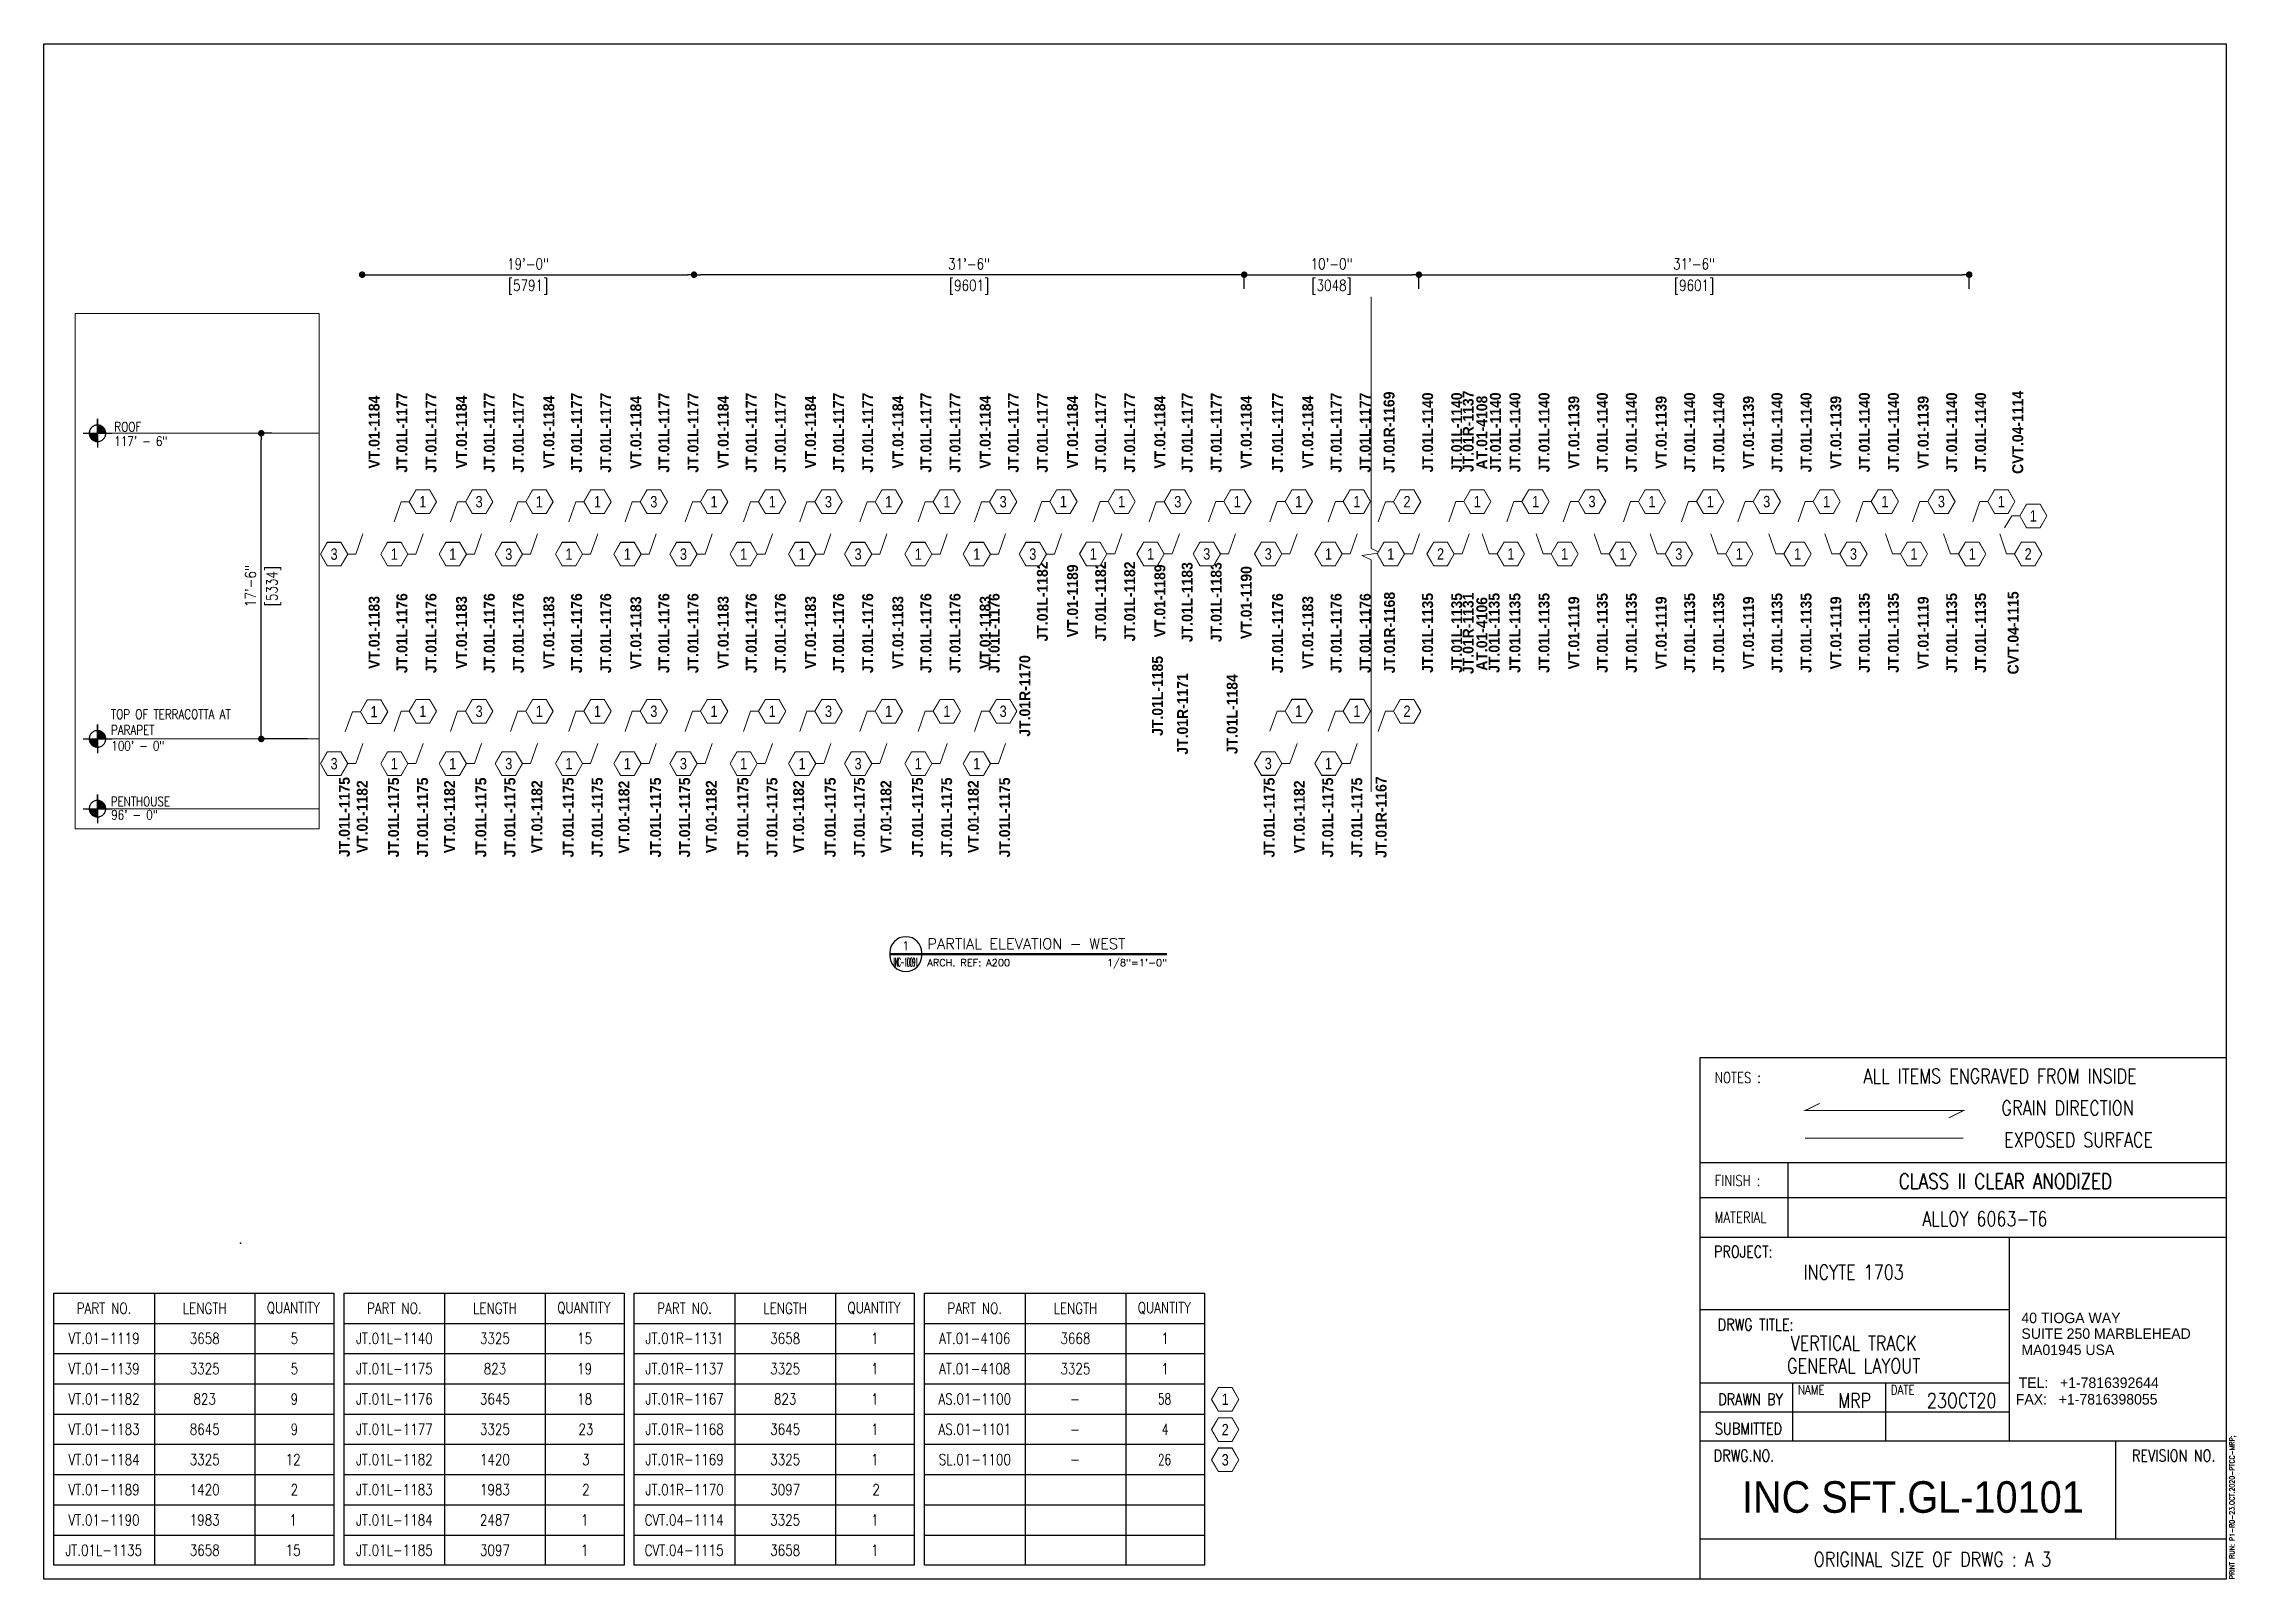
# Paper-space layout 'INC SFT.GL-10101' of a CAD drawing. Header units: inches. Extents: x 0.7 to 16.4, y -0.1 to 10.9.
# The model-space entities are those that its viewports show. They can reach past a viewport. Long polylines and large blocks are cut down to what shows.
import ezdxf
from ezdxf.enums import TextEntityAlignment as Align
from ezdxf.xclip import XClip

# ---------------------------------------------------------------- set-up
doc = ezdxf.new("R2010")
doc.units = ezdxf.units.IN
doc.header["$MEASUREMENT"] = 0
doc.header["$XCLIPFRAME"] = 0
for name, pattern in [('CENTER2', [1.125, 0.75, -0.125, 0.125, -0.125]), ('NBK_CenterX2', [1.083333, 0.666667, -0.125, 0.166667, -0.125]), ('PHANTOM2', [1.25, 0.625, -0.125, 0.125, -0.125, 0.125, -0.125])]:
    doc.linetypes.add(name, pattern=pattern)
doc.layers.get('Defpoints').update_dxf_attribs({"color": 250, "lineweight": 0})
for name, color, linetype, lineweight in [('!Dimension', 50, 'Continuous', 5), ('!Dimension @ 1', 50, 'Continuous', 5), ('!Gridline', 112, 'NBK_CenterX2', 5), ('!Linetype_CenterX2', 224, 'NBK_CenterX2', 9), ('!Note', 50, 'Continuous', 30), ('!Symbol', 131, 'Continuous', 30), ('!Tag', 144, 'Continuous', 9)]:
    doc.layers.add(name, color=color, linetype=linetype, lineweight=lineweight)
doc.layers.add('!Viewport', color=250, linetype='Continuous', lineweight=0, plot=False)
doc.layers.add('0 @ 1', color=7, linetype='Continuous')
doc.layers.add('Title Block', color=3, linetype='Continuous')
doc.styles.add('Arial Narrow', font='')
doc.styles.add('Arial Narrow Bold', font='')
doc.styles.add('DTL PROKYON T LIGHT', font='')
doc.styles.add('DWG', font='swiss.ttf')
doc.styles.add('Romans', font='romans.shx', dxfattribs={"width": 0.8})
doc.styles.add('RS8', font='romans.shx', dxfattribs={"width": 0.8})
doc.styles.get("Standard").update_dxf_attribs({"font": 'arial.ttf'})
doc.styles.get('Arial Narrow').set_extended_font_data('Arial Narrow')
doc.styles.get('Arial Narrow Bold').set_extended_font_data('Arial Narrow', bold=True)
doc.styles.get('DTL PROKYON T LIGHT').set_extended_font_data('DTL Prokyon T Light')
doc.dimstyles.new('NBK$0', dxfattribs={"dimtxt": 0.078125, "dimasz": 0.046875, "dimexe": 0, "dimexo": 0.03125, "dimgap": 0.03, "dimtad": 3, "dimdec": 0, "dimzin": 3, "dimdsep": 46, "dimlunit": 4, "dimtxsty": 'Romans', "dimblk": 'DOT', "dimblk1": 'DOT', "dimblk2": 'DOT', "dimcen": 0, "dimazin": 2, "dimtfac": 0.8, "dimtdec": 4, "dimtmove": 2, "dimatfit": 2, "dimfxl": 1, "dimfrac": 1, "dimtolj": 1, "dimtzin": 0, "dimarcsym": 1})

psp = doc.layouts.new('INC SFT.GL-10101')

# ---------------------------------------------------------------- texts
at = {"layer": '!Note', "color": 7, "linetype": 'Continuous', "style": 'Romans'}
for s, height, width, p in [('VT.01-1119', 0.0781, 0.8, (1.12, 1.668)), ('3658', 0.0781, 0.8, (1.84, 1.668)), ('5', 0.0781, 0.8, (2.482, 1.668)), ('JT.01L-1140', 0.07812, 0.8, (3.197, 1.668)), ('3325', 0.0781, 0.8, (3.917, 1.668)), ('15', 0.0781, 0.8, (4.559, 1.668)), ('JT.01R-1131', 0.07812, 0.8, (5.274, 1.668)), ('3658', 0.0781, 0.8, (5.994, 1.668)), ('1', 0.0781, 0.8, (6.636, 1.668)), ('AT.01-4106', 0.0781, 0.8, (7.351, 1.668)), ('3668', 0.0781, 0.8, (8.071, 1.668)), ('1', 0.0781, 0.8, (8.713, 1.668)), ('VT.01-1139', 0.0781, 0.8, (1.12, 1.451)), ('3325', 0.0781, 0.8, (1.84, 1.451)), ('5', 0.0781, 0.8, (2.482, 1.451)), ('JT.01L-1175', 0.07812, 0.8, (3.197, 1.451)), ('823', 0.0781, 0.8, (3.917, 1.451)), ('19', 0.0781, 0.8, (4.559, 1.451)), ('JT.01R-1137', 0.07812, 0.8, (5.274, 1.451)), ('3325', 0.0781, 0.8, (5.994, 1.451)), ('1', 0.0781, 0.8, (6.636, 1.451)), ('AT.01-4108', 0.0781, 0.8, (7.351, 1.451)), ('3325', 0.0781, 0.8, (8.071, 1.451)), ('1', 0.0781, 0.8, (8.713, 1.451)), ('VT.01-1182', 0.0781, 0.8, (1.12, 1.234)), ('823', 0.0781, 0.8, (1.84, 1.234)), ('9', 0.0781, 0.8, (2.482, 1.234)), ('JT.01L-1176', 0.07812, 0.8, (3.197, 1.234)), ('3645', 0.0781, 0.8, (3.917, 1.234)), ('18', 0.0781, 0.8, (4.559, 1.234)), ('JT.01R-1167', 0.07812, 0.8, (5.274, 1.234)), ('823', 0.0781, 0.8, (5.994, 1.234)), ('1', 0.0781, 0.8, (6.636, 1.234)), ('AS.01-1100', 0.0781, 0.8, (7.351, 1.234)), ('58', 0.0781, 0.7, (8.709, 1.234)), ('VT.01-1183', 0.0781, 0.8, (1.12, 1.018)), ('8645', 0.0781, 0.8, (1.84, 1.018)), ('9', 0.0781, 0.8, (2.482, 1.018)), ('JT.01L-1177', 0.07812, 0.8, (3.197, 1.018)), ('3325', 0.0781, 0.8, (3.917, 1.018)), ('23', 0.0781, 0.8, (4.568, 1.018)), ('JT.01R-1168', 0.07812, 0.8, (5.274, 1.018)), ('3645', 0.0781, 0.8, (5.994, 1.018)), ('1', 0.0781, 0.8, (6.636, 1.018)), ('AS.01-1101', 0.0781, 0.8, (7.351, 1.018)), ('4', 0.0781, 0.7, (8.714, 1.018)), ('VT.01-1184', 0.0781, 0.8, (1.12, 0.801)), ('3325', 0.0781, 0.8, (1.84, 0.801)), ('12', 0.0781, 0.8, (2.473, 0.801)), ('JT.01L-1182', 0.07812, 0.8, (3.197, 0.801)), ('1420', 0.0781, 0.8, (3.917, 0.801)), ('3', 0.0781, 0.8, (4.568, 0.801)), ('JT.01R-1169', 0.07812, 0.8, (5.274, 0.801)), ('3325', 0.0781, 0.8, (5.994, 0.801)), ('1', 0.0781, 0.8, (6.636, 0.801)), ('SL.01-1100', 0.0781, 0.8, (7.351, 0.801)), ('26', 0.0781, 0.7, (8.709, 0.801)), ('VT.01-1189', 0.0781, 0.8, (1.12, 0.585)), ('1420', 0.0781, 0.8, (1.84, 0.585)), ('2', 0.0781, 0.8, (2.482, 0.585)), ('JT.01L-1183', 0.07812, 0.8, (3.197, 0.585)), ('1983', 0.0781, 0.8, (3.917, 0.585)), ('2', 0.0781, 0.8, (4.568, 0.585)), ('JT.01R-1170', 0.07812, 0.8, (5.274, 0.585)), ('3097', 0.0781, 0.8, (5.994, 0.585)), ('2', 0.0781, 0.8, (6.645, 0.585)), ('VT.01-1190', 0.0781, 0.8, (1.12, 0.368)), ('1983', 0.0781, 0.8, (1.84, 0.368)), ('1', 0.0781, 0.8, (2.473, 0.368)), ('JT.01L-1184', 0.07812, 0.8, (3.197, 0.368)), ('2487', 0.0781, 0.8, (3.917, 0.368)), ('1', 0.0781, 0.8, (4.559, 0.368)), ('CVT.04-1114', 0.07812, 0.8, (5.271, 0.368)), ('3325', 0.0781, 0.8, (5.994, 0.368)), ('1', 0.0781, 0.8, (6.636, 0.368)), ('JT.01L-1135', 0.07812, 0.8, (1.117, 0.152)), ('3658', 0.0781, 0.8, (1.84, 0.152)), ('15', 0.0781, 0.8, (2.473, 0.152)), ('JT.01L-1185', 0.07812, 0.8, (3.197, 0.152)), ('3097', 0.0781, 0.8, (3.917, 0.152)), ('1', 0.0781, 0.8, (4.559, 0.152)), ('CVT.04-1115', 0.07812, 0.8, (5.271, 0.152)), ('3658', 0.0781, 0.8, (5.994, 0.152)), ('1', 0.0781, 0.8, (6.636, 0.152))]:
    psp.add_text(s, height=height, dxfattribs=dict(at, width=width)).set_placement(p, align=Align.MIDDLE_CENTER)
at = {"layer": '!Note', "char_height": 0.0781, "width": 0.83897, "attachment_point": 5, "style": 'Romans'}
for s, insert in [('PART NO.', (1.12, 1.884)), ('LENGTH', (1.84, 1.884)), ('QUANTITY', (2.475, 1.884)), ('PART NO.', (3.197, 1.884)), ('LENGTH', (3.917, 1.884)), ('QUANTITY', (4.553, 1.884)), ('PART NO.', (5.274, 1.884)), ('LENGTH', (5.994, 1.884)), ('QUANTITY', (6.63, 1.884)), ('PART NO.', (7.351, 1.884)), ('LENGTH', (8.071, 1.884)), ('QUANTITY', (8.707, 1.884))]:
    psp.add_mtext(s, dxfattribs=dict(at, insert=insert))
at = {"layer": '!Note', "color": 7, "char_height": 0.0781, "width": 0.24994, "attachment_point": 5, "style": 'Romans'}
for insert in [(8.068, 1.234), (8.068, 1.018), (8.068, 0.801)]:
    psp.add_mtext('\\pxqc;-', dxfattribs=dict(at, insert=insert))
at = {"layer": '!Note', "insert": (16.353, -0.055), "char_height": 0.03675, "attachment_point": 4, "rotation": 90, "style": 'Romans'}
psp.add_mtext('PRINT RUN: P1-R0-23.OCT.2020-PTCC-MRP; ', dxfattribs=at)

msp = doc.modelspace()

# ---------------------------------------------------------------- blocks, each defined once
blk = doc.blocks.new('address')
at = {"color": 7, "style": 'DTL PROKYON T LIGHT'}
for s, p in [('40 TIOGA WAY ', (33.92, -0.018)), ('SUITE 250 MARBLEHEAD', (33.92, -0.359)), ('MA01945 USA', (33.92, -0.71)), ('TEL:   +1-7816392644', (33.859, -1.426)), ('FAX:   +1-7816398055', (33.798, -1.785))]:
    blk.add_text(s, height=0.22807, dxfattribs=at).set_placement(p)
blk = doc.blocks.new('A$C1EC02458')
at = {"xscale": 5.697759963648, "yscale": 5.697759963648, "zscale": 5.697759963648}
blk.add_blockref('address', (-191.61, 14.7), dxfattribs=at)
blk = doc.blocks.new('TTB_DIE DRAWING_A4')
at = {"layer": 'Title Block', "color": 5, "linetype": 'Continuous'}
blk.add_line((204.9, 64.53), (204.9, 0), dxfattribs=at)
at = {"layer": 'Title Block', "color": 5}
blk.add_line((270, 64.53), (204.9, 64.53), dxfattribs=at)
at = {"layer": 'Title Block', "color": 4}
for p, q in [((270, 51.51), (204.9, 51.51)), ((204.9, 42.32), (270, 42.32)), ((243.16, 42.32), (243.16, 17.08)), ((243.16, 33.32), (204.9, 33.32)), ((204.9, 24.31), (243.16, 24.31)), ((270, 17.08), (204.9, 17.08)), ((256.3, 17.08), (256.3, 4.93)), ((270, 4.93), (204.9, 4.93))]:
    blk.add_line(p, q, dxfattribs=at)
at = {"layer": 'Title Block', "color": 64}
for p, q in [((215.75, 51.51), (215.75, 42.32)), ((270, 47.17), (204.9, 47.17)), ((216.4, 17.08), (216.4, 24.31)), ((227.9, 17.08), (227.9, 24.31)), ((204.9, 20.69), (243.16, 20.69))]:
    blk.add_line(p, q, dxfattribs=at)
at = {"layer": 'Title Block', "color": 5}
blk.add_lwpolyline([(270, 0), (0, 0), (0, 190), (270, 190)], close=True, dxfattribs=at)
at = {"layer": 'Title Block', "color": 3, "linetype": 'PHANTOM2', "ltscale": 0.3, "const_width": 0.125}
for points in [[(219.7, 58.88), (217.9, 57.98), (237.49, 57.98), (235.69, 57.08)], [(217.9, 54.56), (237.49, 54.56)]]:
    blk.add_lwpolyline(points, dxfattribs=at)
blk.add_blockref('A$C1EC02458', (243.01, 17.08))
at = {"layer": 'Title Block', "attachment_point": 6, "style": 'RS8'}
for s, insert, char_height in [('NOTES :', (212.43, 62.07), 1.329), ('ALL ITEMS ENGRAVED FROM INSIDE', (258.92, 62.26), 1.8084), ('GRAIN DIRECTION', (258.57, 58.31), 1.8084), ('EXPOSED SURFACE', (260.94, 54.36), 1.8084), ('FINISH :', (212.37, 49.33), 1.329), ('MATERIAL', (213.13, 44.77), 1.329), ('PROJECT:', (213.88, 40.52), 1.447), ('DRWG TITLE:', (216.47, 31.51), 1.4467), ('DRAWN BY', (215.14, 22.25), 1.447), ('NAME', (220.31, 23.42), 1.157), ('DATE', (231.45, 23.42), 1.157), ('SUBMITTED', (215.04, 18.64), 1.447), ('\\PDRWG.NO.', (214.09, 16.5), 1.447), ('\\PREVISION NO.', (268.67, 16.5), 1.4467), ('ORIGINAL SIZE OF DRWG : A', (246.2, 2.45), 1.8084)]:
    blk.add_mtext(s, dxfattribs=dict(at, insert=insert, char_height=char_height))
blk = doc.blocks.new('tblk-attrib')
at = {"layer": 'Title Block'}
for tag, height, style, width, p in [('XXXXX', 1.81, 'RS8', 0.8, (-29.85, 49.23)), ('XXXXX', 1.81, 'RS8', 0.8, (-29.85, 44.6)), ('XXXXX', 1.81, 'RS8', 0.8, (-46.09, 38.42)), ('XXXXX', 1.81, 'RS8', 0.8, (-46.09, 35.57)), ('XXXXX', 1.81, 'RS8', 0.8, (-46.09, 29.23)), ('XXXXX', 1.81, 'RS8', 0.8, (-46.09, 26.34)), ('XXXXX', 1.81, 'RS8', 0.8, (-45.52, 20.98)), ('XXXXX', 1.81, 'RS8', 0.8, (-33.19, 20.98)), ('XXXXX', 1.81, 'RS8', 0.8, (-45.52, 16.47)), ('XXXXX', 1.81, 'RS8', 0.8, (-33.19, 16.47)), ('XXXXX', 1.81, 'RS8', 0.8, (-45.52, 12.23)), ('XXXXX', 1.81, 'RS8', 0.8, (-33.19, 12.23)), ('XXX-XXX', 3.91, 'DWG', 0.9, (-13.43, 10.16)), ('X', 1.81, 'RS8', 0.8, (-22.26, 2.47)), ('X', 1.81, 'RS8', 0.8, (-13.1, 2.53))]:
    blk.add_attdef(tag, text='', height=height, dxfattribs=dict(at, style=style, width=width)).set_placement(p, align=Align.MIDDLE)
blk = doc.blocks.new('_Dot')
at = {"color": 0, "linetype": 'ByBlock', "lineweight": -2}
blk.add_line((-0.5, 0), (-1, 0), dxfattribs=at)
at = {"color": 0, "linetype": 'ByBlock', "const_width": 0.5}
blk.add_lwpolyline([(-0.25, 0, 1), (0.25, 0, 1)], format="xyb", close=True, dxfattribs=at)
blk = doc.blocks.new('*D1125')
at = {"layer": '!Dimension @ 1', "color": 0, "lineweight": -2}
for p, q in [((2.32, 8.147), (2.245, 8.147)), ((2.245, 6.006), (2.245, 8.1)), ((2.575, 5.959), (2.245, 5.959))]:
    blk.add_line(p, q, dxfattribs=at)
at = {"layer": 'Defpoints', "color": 0}
for p in [(2.245, 8.147), (2.351, 8.147), (2.607, 5.959)]:
    blk.add_point(p, dxfattribs=at)
at = {"layer": '!Dimension @ 1', "color": 0, "lineweight": -2, "xscale": 0.046875, "yscale": 0.046875, "zscale": 0.046875}
for p, rotation in [((2.245, 8.147), 90), ((2.245, 5.959), 270)]:
    blk.add_blockref('_Dot', p, dxfattribs=dict(at, rotation=rotation))
at = {"layer": '!Dimension @ 1', "color": 0, "char_height": 0.0781, "attachment_point": 5, "rotation": 90, "style": 'Romans'}
for s, insert in [('\\A1;17\'-6"', (2.168, 7.053)), ('\\A1;[5334]', (2.334, 7.053))]:
    blk.add_mtext(s, dxfattribs=dict(at, insert=insert))
blk = doc.blocks.new('*D1126')
at = {"layer": '!Dimension @ 1', "color": 0, "lineweight": -2}
for p, q in [((5.342, 9.267), (5.342, 9.282)), ((9.232, 9.282), (5.388, 9.282)), ((9.279, 9.28), (9.279, 9.282))]:
    blk.add_line(p, q, dxfattribs=at)
at = {"layer": 'Defpoints', "color": 0}
for p in [(5.342, 9.282), (5.342, 9.235), (9.279, 9.249)]:
    blk.add_point(p, dxfattribs=at)
at = {"layer": '!Dimension @ 1', "color": 0, "lineweight": -2, "xscale": 0.046875, "yscale": 0.046875, "zscale": 0.046875, "rotation": 180}
blk.add_blockref('_Dot', (5.342, 9.282), dxfattribs=at)
at = {"layer": '!Dimension @ 1', "color": 0, "lineweight": -2, "xscale": 0.046875, "yscale": 0.046875, "zscale": 0.046875}
blk.add_blockref('_Dot', (9.279, 9.282), dxfattribs=at)
at = {"layer": '!Dimension @ 1', "color": 0, "char_height": 0.0781, "attachment_point": 5, "style": 'Romans'}
for s, insert in [('\\A1;31\'-6"', (7.31, 9.359)), ('\\A1;[9601]', (7.31, 9.193))]:
    blk.add_mtext(s, dxfattribs=dict(at, insert=insert))
blk = doc.blocks.new('*U839')
at = {"const_width": 0.035}
blk.add_lwpolyline([(0, 0), (3.877, 0)], dxfattribs=at)
at = {"flags": 128}
blk.add_lwpolyline([(0.45, 0.018, 1), (0, 0.018), (0, -0.018, 1), (0.45, -0.018)], format="xyb", dxfattribs=at)
at = {"layer": '0 @ 1', "style": 'Arial Narrow'}
for tag, height, p in [('VIEWNUMBER', 0.125, (0.225, 0.177)), ('SHEETREFERENCE', 0.075, (0.225, -0.052))]:
    blk.add_attdef(tag, text='', height=height, dxfattribs=at).set_placement(p, align=Align.TOP_CENTER)
at = {"layer": '0 @ 1'}
for tag, height, style, p in [('VIEW', 0.15, 'Arial Narrow Bold', (0.525, 0.22)), ('ARCHITECTURALREFERENCE', 0.1, 'Arial Narrow', (0.525, -0.07))]:
    blk.add_attdef(tag, text='', height=height, dxfattribs=dict(at, style=style)).set_placement(p, align=Align.TOP_LEFT)
at = {"layer": '0 @ 1', "style": 'Arial Narrow'}
blk.add_attdef('SCALE', text='', height=0.1, dxfattribs=at).set_placement((3.877, -0.07), align=Align.TOP_RIGHT)
blk = doc.blocks.new('*D1127')
at = {"layer": '!Dimension @ 1', "color": 0, "lineweight": -2}
for p, q in [((2.967, 9.28), (2.967, 9.282)), ((3.013, 9.282), (5.295, 9.282)), ((5.342, 9.267), (5.342, 9.282))]:
    blk.add_line(p, q, dxfattribs=at)
at = {"layer": 'Defpoints', "color": 0}
for p in [(5.342, 9.282), (2.967, 9.249), (5.342, 9.235)]:
    blk.add_point(p, dxfattribs=at)
at = {"layer": '!Dimension @ 1', "color": 0, "lineweight": -2, "xscale": 0.046875, "yscale": 0.046875, "zscale": 0.046875, "rotation": 180}
blk.add_blockref('_Dot', (2.967, 9.282), dxfattribs=at)
at = {"layer": '!Dimension @ 1', "color": 0, "lineweight": -2, "xscale": 0.046875, "yscale": 0.046875, "zscale": 0.046875}
blk.add_blockref('_Dot', (5.342, 9.282), dxfattribs=at)
at = {"layer": '!Dimension @ 1', "color": 0, "char_height": 0.0781, "attachment_point": 5, "style": 'Romans'}
for s, insert in [('\\A1;19\'-0"', (4.154, 9.359)), ('\\A1;[5791]', (4.154, 9.193))]:
    blk.add_mtext(s, dxfattribs=dict(at, insert=insert))
blk = doc.blocks.new('*D1128')
at = {"layer": '!Dimension @ 1', "color": 0, "lineweight": -2}
for p, q in [((9.279, 9.181), (9.279, 9.282)), ((9.326, 9.282), (10.482, 9.282)), ((10.529, 9.181), (10.529, 9.282))]:
    blk.add_line(p, q, dxfattribs=at)
at = {"layer": 'Defpoints', "color": 0}
for p in [(10.529, 9.282), (9.279, 9.15), (10.529, 9.15)]:
    blk.add_point(p, dxfattribs=at)
at = {"layer": '!Dimension @ 1', "color": 0, "lineweight": -2, "xscale": 0.046875, "yscale": 0.046875, "zscale": 0.046875, "rotation": 180}
blk.add_blockref('_Dot', (9.279, 9.282), dxfattribs=at)
at = {"layer": '!Dimension @ 1', "color": 0, "lineweight": -2, "xscale": 0.046875, "yscale": 0.046875, "zscale": 0.046875}
blk.add_blockref('_Dot', (10.529, 9.282), dxfattribs=at)
at = {"layer": '!Dimension @ 1', "color": 0, "char_height": 0.0781, "attachment_point": 5, "style": 'Romans'}
for s, insert in [('\\A1;10\'-0"', (9.904, 9.359)), ('\\A1;[3048]', (9.904, 9.193))]:
    blk.add_mtext(s, dxfattribs=dict(at, insert=insert))
blk = doc.blocks.new('*D1129')
at = {"layer": '!Dimension @ 1', "color": 0, "lineweight": -2}
for p, q in [((10.529, 9.181), (10.529, 9.282)), ((10.576, 9.282), (14.42, 9.282)), ((14.467, 9.181), (14.467, 9.282))]:
    blk.add_line(p, q, dxfattribs=at)
at = {"layer": 'Defpoints', "color": 0}
for p in [(14.467, 9.282), (10.529, 9.15), (14.467, 9.15)]:
    blk.add_point(p, dxfattribs=at)
at = {"layer": '!Dimension @ 1', "color": 0, "lineweight": -2, "xscale": 0.046875, "yscale": 0.046875, "zscale": 0.046875, "rotation": 180}
blk.add_blockref('_Dot', (10.529, 9.282), dxfattribs=at)
at = {"layer": '!Dimension @ 1', "color": 0, "lineweight": -2, "xscale": 0.046875, "yscale": 0.046875, "zscale": 0.046875}
blk.add_blockref('_Dot', (14.467, 9.282), dxfattribs=at)
at = {"layer": '!Dimension @ 1', "color": 0, "char_height": 0.0781, "attachment_point": 5, "style": 'Romans'}
for s, insert in [('\\A1;31\'-6"', (12.498, 9.359)), ('\\A1;[9601]', (12.498, 9.193))]:
    blk.add_mtext(s, dxfattribs=dict(at, insert=insert))
blk = doc.blocks.new('NUMBER-ACCESSORIES WITH-OUT LENGTH1')
at = {"color": 144, "linetype": 'Continuous', "lineweight": 9}
for points in [[(-2.64, 0), (-1.32, 2.29), (1.32, 2.29), (2.64, 0), (1.32, -2.29), (-1.32, -2.29)], [(-2.52, 0), (-1.26, 2.18), (1.26, 2.18), (2.52, 0), (1.26, -2.18), (-1.26, -2.18)]]:
    blk.add_lwpolyline(points, close=True, dxfattribs=at)
at = {"linetype": 'Continuous', "width": 0.8}
blk.add_attdef('NUMBER', text='', height=2.21, dxfattribs=at).set_placement((-144.46, 27.7), align=Align.MIDDLE_CENTER)
blk.add_wipeout([(-1.26, 2.18), (1.26, 2.18), (2.52, 0), (1.26, -2.18), (-1.26, -2.18), (-2.52, 0)])
blk = doc.blocks.new('*U1031')
at = {"color": 144, "linetype": 'Continuous', "lineweight": 9}
for points in [[(-2.64, 0), (-1.32, 2.29), (1.32, 2.29), (2.64, 0), (1.32, -2.29), (-1.32, -2.29)], [(-2.52, 0), (-1.26, 2.18), (1.26, 2.18), (2.52, 0), (1.26, -2.18), (-1.26, -2.18)]]:
    blk.add_lwpolyline(points, close=True, dxfattribs=at)
at = {"linetype": 'Continuous', "width": 0.8}
blk.add_attdef('NUMBER', text='', height=2.21, dxfattribs=at).set_placement((0, 0), align=Align.MIDDLE_CENTER)
blk.add_wipeout([(-1.26, 2.18), (1.26, 2.18), (2.52, 0), (1.26, -2.18), (-1.26, -2.18), (-2.52, 0)])
blk = doc.blocks.new('*U1037')
at = {"color": 144, "linetype": 'Continuous', "lineweight": 9}
for points in [[(-2.64, 0), (-1.32, 2.29), (1.32, 2.29), (2.64, 0), (1.32, -2.29), (-1.32, -2.29)], [(-2.52, 0), (-1.26, 2.18), (1.26, 2.18), (2.52, 0), (1.26, -2.18), (-1.26, -2.18)]]:
    blk.add_lwpolyline(points, close=True, dxfattribs=at)
at = {"linetype": 'Continuous', "width": 0.8}
blk.add_attdef('NUMBER', text='', height=2.21, dxfattribs=at).set_placement((0, 0), align=Align.MIDDLE_CENTER)
blk.add_wipeout([(-1.26, 2.18), (1.26, 2.18), (2.52, 0), (1.26, -2.18), (-1.26, -2.18), (-2.52, 0)])
blk = doc.blocks.new('E.L.')
at = {"linetype": 'CENTER2', "ltscale": 60}
h = blk.add_hatch(color=256, dxfattribs=at)
h.paths.add_polyline_path([(0.062, 0), (0, 0), (0, -0.062, 0.414214)])
h.paths.add_polyline_path([(0, 0.062, 0.414214), (-0.062, 0), (0, 0)])
for p, q in [((0.107, 0), (-0.107, 0)), ((0, 0.107), (0, -0.107)), ((0, -0.064), (0, 0.107))]:
    blk.add_line(p, q, dxfattribs=at)
blk.add_circle((0, 0), 0.0618, dxfattribs=at)
blk = doc.blocks.new('GRID_ELEV NORTH_N')
at = {"layer": '!Gridline'}
for p, q in [((-6.5042, 10.7137, 7.8434), (15.1097, 10.7137, 7.8434)), ((-6.5042, 9.493, 7.8434), (15.1097, 9.493, 7.8434)), ((-6.5042, 9.214), (15.1097, 9.214))]:
    blk.add_line(p, q, dxfattribs=at)
at = {"layer": '!Symbol', "xscale": -0.533354927705, "yscale": 0.533354927705, "zscale": 0.533354927705}
for p in [(-6.5042, 10.7137, 7.8434), (-6.5042, 9.493, 7.8434), (-6.5042, 9.214)]:
    blk.add_blockref('E.L.', p, dxfattribs=at)
at = {"layer": '!Dimension', "char_height": 0.03778, "attachment_point": 5, "style": 'Romans'}
for s, insert in [('ROOF', (-6.3831, 10.7396, 7.8434)), ('117\' - 6"', (-6.3308, 10.6823, 7.8434)), ('100\' - 0"', (-6.3427, 9.4651, 7.8434)), ('PENTHOUSE', (-6.3329, 9.243)), ('96\' - 0"', (-6.3561, 9.1895))]:
    blk.add_mtext(s, dxfattribs=dict(at, insert=insert))
at = {"layer": '!Dimension', "insert": (-6.05, 9.5598, 7.8434), "char_height": 0.037784, "width": 0.800674, "attachment_point": 5, "style": 'Romans'}
blk.add_mtext('\\pxql;TOP OF TERRACOTTA AT \\PPARAPET', dxfattribs=at)

# ---------------------------------------------------------------- dimensions: what is measured, and where the dimension line sits
at = {"layer": '!Dimension @ 1'}
for base, p1, p2, picture, middle in [((5.342, 9.282), (2.967, 9.249), (5.342, 9.235), '*D1127', (4.154, 9.359)), ((10.529, 9.282), (9.279, 9.15), (10.529, 9.15), '*D1128', (9.904, 9.359)), ((14.467, 9.282), (10.529, 9.15), (14.467, 9.15), '*D1129', (12.498, 9.359))]:
    dim = psp.add_linear_dim(base=base, p1=p1, p2=p2, dimstyle='NBK$0', override={"dimscale": 1.25, "dimlfac": 96, "dimpost": '\\X'}, dxfattribs=at)
    dim.commit()
    dim.dimension.update_dxf_attribs({"geometry": picture, "text_midpoint": middle})
for base, p1, p2, angle, picture, middle in [((5.342, 9.282), (9.279, 9.249), (5.342, 9.235), 180, '*D1126', (7.31, 9.359)), ((2.245, 8.147), (2.607, 5.959), (2.351, 8.147), 270, '*D1125', (2.168, 7.053))]:
    dim = psp.add_linear_dim(base=base, p1=p1, p2=p2, angle=angle, dimstyle='NBK$0', override={"dimscale": 1.25, "dimlfac": 96, "dimpost": '\\X'}, dxfattribs=at)
    dim.commit()
    dim.dimension.update_dxf_attribs({"geometry": picture, "text_midpoint": middle})

# ---------------------------------------------------------------- block references
ref = msp.add_blockref('GRID_ELEV NORTH_N', (1969.7, -5623.8, -1349.3), dxfattribs=dict(xscale=172.031999999448, yscale=172.031999999448, zscale=172.031999999448))
XClip(ref).set_block_clipping_path([(-7.0316507845, 8.3338612674), (70.2019192724, 15.9895587659)])

# ---------------------------------------------------------------- linework, layer by layer
at = {"layer": '!Linetype_CenterX2', "ltscale": 10}
psp.add_lwpolyline([(10.188, 9.123), (10.188, 7.322), (10.254, 7.292), (10.121, 7.271), (10.188, 7.242), (10.188, 5.58)], dxfattribs=at)
at = {"layer": '!Tag', "lineweight": 13}
for points in [[(3.195, 7.513), (3.246, 7.657), (3.303, 7.657)], [(3.598, 7.513), (3.649, 7.657), (3.706, 7.657)], [(4.029, 7.513), (4.08, 7.657), (4.137, 7.657)], [(4.445, 7.513), (4.496, 7.657), (4.553, 7.657)], [(4.848, 7.513), (4.899, 7.657), (4.956, 7.657)], [(5.279, 7.513), (5.33, 7.657), (5.387, 7.657)], [(5.695, 7.513), (5.746, 7.657), (5.803, 7.657)], [(6.098, 7.513), (6.149, 7.657), (6.206, 7.657)], [(6.529, 7.513), (6.58, 7.657), (6.637, 7.657)], [(6.945, 7.513), (6.996, 7.657), (7.053, 7.657)], [(7.348, 7.513), (7.399, 7.657), (7.456, 7.657)], [(7.779, 7.514), (7.83, 7.658), (7.887, 7.658)], [(8.196, 7.514), (8.247, 7.658), (8.304, 7.658)], [(8.598, 7.513), (8.649, 7.657), (8.706, 7.657)], [(9.024, 7.514), (9.075, 7.658), (9.132, 7.658)], [(9.463, 7.514), (9.514, 7.658), (9.571, 7.658)], [(9.88, 7.514), (9.931, 7.658), (9.988, 7.658)], [(10.742, 7.514), (10.793, 7.658), (10.85, 7.658)], [(11.158, 7.514), (11.209, 7.658), (11.266, 7.658)], [(11.562, 7.514), (11.613, 7.658), (11.67, 7.658)], [(11.992, 7.514), (12.043, 7.658), (12.1, 7.658)], [(12.408, 7.514), (12.459, 7.658), (12.516, 7.658)], [(12.812, 7.514), (12.863, 7.658), (12.92, 7.658)], [(13.242, 7.514), (13.293, 7.658), (13.35, 7.658)], [(13.658, 7.514), (13.709, 7.658), (13.766, 7.658)], [(14.062, 7.514), (14.113, 7.658), (14.17, 7.658)], [(14.492, 7.514), (14.543, 7.658), (14.6, 7.658)], [(2.972, 7.426), (2.921, 7.282), (2.864, 7.282)], [(3.403, 7.426), (3.352, 7.282), (3.295, 7.282)], [(3.821, 7.426), (3.77, 7.282), (3.713, 7.282)], [(4.222, 7.426), (4.171, 7.282), (4.114, 7.282)], [(4.653, 7.426), (4.602, 7.282), (4.545, 7.282)], [(5.071, 7.426), (5.02, 7.282), (4.963, 7.282)], [(5.472, 7.426), (5.421, 7.282), (5.364, 7.282)], [(5.903, 7.426), (5.852, 7.282), (5.795, 7.282)], [(6.321, 7.426), (6.27, 7.282), (6.213, 7.282)], [(6.722, 7.426), (6.671, 7.282), (6.614, 7.282)], [(7.153, 7.426), (7.102, 7.282), (7.045, 7.282)], [(7.571, 7.426), (7.52, 7.282), (7.463, 7.282)], [(9.657, 7.427), (9.606, 7.283), (9.549, 7.283)], [(10.088, 7.427), (10.037, 7.283), (9.98, 7.283)], [(10.533, 7.427), (10.482, 7.283), (10.425, 7.283)], [(10.889, 7.427), (10.838, 7.283), (10.781, 7.283)], [(10.981, 7.427), (11.032, 7.283), (11.089, 7.283)], [(11.367, 7.427), (11.418, 7.283), (11.475, 7.283)], [(11.783, 7.427), (11.834, 7.283), (11.891, 7.283)], [(12.183, 7.427), (12.234, 7.283), (12.291, 7.283)], [(12.617, 7.427), (12.668, 7.283), (12.725, 7.283)], [(13.033, 7.427), (13.084, 7.283), (13.141, 7.283)], [(13.433, 7.427), (13.484, 7.283), (13.541, 7.283)], [(13.867, 7.427), (13.918, 7.283), (13.975, 7.283)], [(14.283, 7.427), (14.334, 7.283), (14.391, 7.283)], [(14.686, 7.427), (14.734, 7.283), (14.791, 7.283)], [(2.846, 6.01), (2.897, 6.154), (2.954, 6.154)], [(3.195, 6.013), (3.246, 6.157), (3.303, 6.157)], [(3.598, 6.013), (3.649, 6.157), (3.706, 6.157)], [(4.029, 6.013), (4.08, 6.157), (4.137, 6.157)], [(4.445, 6.013), (4.496, 6.157), (4.553, 6.157)], [(4.848, 6.013), (4.899, 6.157), (4.956, 6.157)], [(5.279, 6.013), (5.33, 6.157), (5.387, 6.157)], [(5.695, 6.013), (5.746, 6.157), (5.803, 6.157)], [(6.098, 6.013), (6.149, 6.157), (6.206, 6.157)], [(6.529, 6.013), (6.58, 6.157), (6.637, 6.157)], [(6.945, 6.013), (6.996, 6.157), (7.053, 6.157)], [(7.348, 6.013), (7.399, 6.157), (7.456, 6.157)], [(9.463, 6.014), (9.514, 6.158), (9.571, 6.158)], [(9.88, 6.014), (9.931, 6.158), (9.988, 6.158)], [(2.972, 5.926), (2.921, 5.782), (2.864, 5.782)], [(3.403, 5.926), (3.352, 5.782), (3.295, 5.782)], [(3.821, 5.926), (3.77, 5.782), (3.713, 5.782)], [(4.222, 5.926), (4.171, 5.782), (4.114, 5.782)], [(4.653, 5.926), (4.602, 5.782), (4.545, 5.782)], [(5.071, 5.926), (5.02, 5.782), (4.963, 5.782)], [(5.472, 5.926), (5.421, 5.782), (5.364, 5.782)], [(5.903, 5.926), (5.852, 5.782), (5.795, 5.782)], [(6.321, 5.926), (6.27, 5.782), (6.213, 5.782)], [(6.722, 5.926), (6.671, 5.782), (6.614, 5.782)], [(7.153, 5.926), (7.102, 5.782), (7.045, 5.782)], [(7.571, 5.926), (7.52, 5.782), (7.463, 5.782)], [(9.657, 5.927), (9.606, 5.783), (9.549, 5.783)], [(10.088, 5.927), (10.037, 5.783), (9.98, 5.783)]]:
    psp.add_lwpolyline(points, dxfattribs=at)
at = {"color": 1}
for p, q in [((1.48, 1.992), (1.48, 0.044)), ((2.2, 1.992), (2.2, 0.044)), ((3.557, 1.992), (3.557, 0.044)), ((4.277, 1.992), (4.277, 0.044)), ((5.634, 1.992), (5.634, 0.044)), ((6.354, 1.992), (6.354, 0.044)), ((7.711, 1.992), (7.711, 0.044)), ((8.431, 1.992), (8.431, 0.044))]:
    psp.add_line(p, q, dxfattribs=at)
at = {"color": 8}
for p, q in [((0.76, 1.559), (2.763, 1.559)), ((2.837, 1.559), (4.841, 1.559)), ((4.914, 1.559), (6.918, 1.559)), ((6.991, 1.559), (8.995, 1.559)), ((0.76, 1.343), (2.763, 1.343)), ((2.837, 1.343), (4.841, 1.343)), ((4.914, 1.343), (6.918, 1.343)), ((0.76, 1.126), (2.763, 1.126)), ((2.837, 1.126), (4.841, 1.126)), ((4.914, 1.126), (6.918, 1.126)), ((0.76, 0.91), (2.763, 0.91)), ((2.837, 0.91), (4.841, 0.91)), ((4.914, 0.91), (6.918, 0.91)), ((0.76, 0.693), (2.763, 0.693)), ((2.837, 0.693), (4.841, 0.693)), ((4.914, 0.693), (6.918, 0.693)), ((0.76, 0.477), (2.763, 0.477)), ((2.837, 0.477), (4.841, 0.477)), ((4.914, 0.477), (6.918, 0.477)), ((6.991, 0.477), (8.995, 0.477)), ((0.76, 0.26), (2.763, 0.26)), ((2.837, 0.26), (4.841, 0.26)), ((4.914, 0.26), (6.918, 0.26)), ((6.991, 0.26), (8.995, 0.26))]:
    psp.add_line(p, q, dxfattribs=at)
at = {"color": 1}
for points in [[(0.76, 1.992), (2.763, 1.992), (2.763, 0.044), (0.76, 0.044)], [(2.837, 1.992), (4.841, 1.992), (4.841, 0.044), (2.837, 0.044)], [(4.914, 1.992), (6.918, 1.992), (6.918, 0.044), (4.914, 0.044)]]:
    psp.add_lwpolyline(points, close=True, dxfattribs=at)
for points in [[(0.76, 1.776), (2.763, 1.776)], [(2.837, 1.776), (4.841, 1.776)], [(4.914, 1.776), (6.918, 1.776)], [(6.991, 1.776), (8.995, 1.776)]]:
    psp.add_lwpolyline(points, dxfattribs=at)
at = {"color": 26}
psp.add_point((2.096, 2.35), dxfattribs=at)

# ---------------------------------------------------------------- block references
at = {"layer": '!Symbol'}
ref = psp.add_blockref('*U839', (6.742, 4.419), dxfattribs=dict(at, xscale=0.511811023622, yscale=0.511811023622, zscale=0.511811023622))
ref.add_attrib('VIEWNUMBER', '1', dxfattribs={"layer": '0 @ 1', "height": 0.064, "style": 'Romans'}).set_placement((6.858, 4.51), align=Align.TOP_CENTER)
ref.add_attrib('SHEETREFERENCE', 'INC-10091', dxfattribs={"layer": '0', "height": 0.0625, "style": 'Romans', "width": 0.3}).set_placement((6.858, 4.392), align=Align.TOP_CENTER)
ref.add_attrib('VIEW', 'PARTIAL ELEVATION - WEST', dxfattribs={"layer": '0 @ 1', "height": 0.07677, "style": 'Romans'}).set_placement((7.011, 4.531), align=Align.TOP_LEFT)
ref.add_attrib('SCALE', '1/8"=1\'-0"', dxfattribs={"layer": '0 @ 1', "height": 0.0512, "style": 'Romans'}).set_placement((8.727, 4.383), align=Align.TOP_RIGHT)
ref.add_attrib('ARCHITECTURALREFERENCE', 'ARCH. REF: A200', dxfattribs={"layer": '0 @ 1', "height": 0.05118, "style": 'Romans'}).set_placement((7.011, 4.383), align=Align.TOP_LEFT)
at = {"xscale": 0.057839992223, "yscale": 0.057839992223, "zscale": 0.057839992223}
psp.add_blockref('TTB_DIE DRAWING_A4', (0.689, -0.055), dxfattribs=at)
at = {"layer": 'Title Block'}
ref = psp.add_blockref('tblk-attrib', (16.306, -0.055), dxfattribs=dict(at, xscale=0.057840416421, yscale=0.057840416421, zscale=0.057840416421))
ref.add_attrib('XXX-XXX', 'INC SFT.GL-10101', dxfattribs={"height": 0.22593, "style": 'DWG', "width": 0.9}).set_placement((14.064, 0.533), align=Align.MIDDLE)
ref.add_attrib('XXXXX', 'INCYTE 1703', dxfattribs={"height": 0.1046, "style": 'RS8', "width": 0.8}).set_placement((13.64, 2.142), align=Align.MIDDLE)
ref.add_attrib('XXXXX', 'VERTICAL TRACK', dxfattribs={"height": 0.1046, "style": 'RS8', "width": 0.8}).set_placement((13.64, 1.635), align=Align.MIDDLE)
ref.add_attrib('XXXXX', 'GENERAL LAYOUT', dxfattribs={"height": 0.1046, "style": 'RS8', "width": 0.8}).set_placement((13.64, 1.472), align=Align.MIDDLE)
ref.add_attrib('XXXXX', 'ALLOY 6063-T6', dxfattribs={"height": 0.1046, "style": 'RS8', "width": 0.8}).set_placement((14.579, 2.524), align=Align.MIDDLE)
ref.add_attrib('XXXXX', 'CLASS II CLEAR ANODIZED', dxfattribs={"height": 0.10938, "style": 'RS8', "width": 0.8}).set_placement((14.727, 2.793), align=Align.MIDDLE)
ref.add_attrib('XXXXX', 'MRP', dxfattribs={"height": 0.1046, "style": 'RS8', "width": 0.8}).set_placement((13.647, 1.223), align=Align.MIDDLE)
ref.add_attrib('XXXXX', '23OCT20', dxfattribs={"height": 0.1046, "style": 'RS8', "width": 0.8}).set_placement((14.413, 1.223), align=Align.MIDDLE)
ref.add_attrib('X', '3', dxfattribs={"height": 0.105, "style": 'RS8', "width": 0.8}).set_placement((15.018, 0.088), align=Align.MIDDLE)

psp.set_redraw_order([(e.dxf.handle, doc.entitydb.next_handle()) for e in psp.query("TEXT MTEXT ATTDEF DIMENSION ARC_DIMENSION")])  # texts and dimensions are drawn at this point

# ---------------------------------------------------------------- viewports
at = {"layer": '!Viewport'}
psp.add_viewport(center=(1.786, 7.16), size=(1.746, 3.6886), view_center_point=(919.231, -3875.446), view_height=354.1027, dxfattribs=at)

# ---------------------------------------------------------------- next in the draw order: block references
at = {"layer": '!Tag'}
ref = psp.add_blockref('*U1037', (3.401, 7.657), dxfattribs=dict(at, xscale=0.036987950213, yscale=0.036987950213, zscale=0.036987950213, rotation=180))
ref.add_attrib('NUMBER', '1', dxfattribs={"layer": '0', "linetype": 'Continuous', "height": 0.0817, "width": 0.8}).set_placement((3.401, 7.657), align=Align.MIDDLE_CENTER)
ref = psp.add_blockref('*U1037', (3.804, 7.657), dxfattribs=dict(at, xscale=0.036987950213, yscale=0.036987950213, zscale=0.036987950213, rotation=180))
ref.add_attrib('NUMBER', '3', dxfattribs={"layer": '0', "linetype": 'Continuous', "height": 0.0817, "width": 0.8}).set_placement((3.804, 7.657), align=Align.MIDDLE_CENTER)
ref = psp.add_blockref('*U1037', (4.235, 7.657), dxfattribs=dict(at, xscale=0.036987950213, yscale=0.036987950213, zscale=0.036987950213, rotation=180))
ref.add_attrib('NUMBER', '1', dxfattribs={"layer": '0', "linetype": 'Continuous', "height": 0.0817, "width": 0.8}).set_placement((4.235, 7.657), align=Align.MIDDLE_CENTER)
ref = psp.add_blockref('*U1037', (4.651, 7.657), dxfattribs=dict(at, xscale=0.036987950213, yscale=0.036987950213, zscale=0.036987950213, rotation=180))
ref.add_attrib('NUMBER', '1', dxfattribs={"layer": '0', "linetype": 'Continuous', "height": 0.0817, "width": 0.8}).set_placement((4.651, 7.657), align=Align.MIDDLE_CENTER)
ref = psp.add_blockref('*U1037', (5.054, 7.657), dxfattribs=dict(at, xscale=0.036987950213, yscale=0.036987950213, zscale=0.036987950213, rotation=180))
ref.add_attrib('NUMBER', '3', dxfattribs={"layer": '0', "linetype": 'Continuous', "height": 0.0817, "width": 0.8}).set_placement((5.054, 7.657), align=Align.MIDDLE_CENTER)
ref = psp.add_blockref('*U1037', (5.485, 7.657), dxfattribs=dict(at, xscale=0.036987950213, yscale=0.036987950213, zscale=0.036987950213, rotation=180))
ref.add_attrib('NUMBER', '1', dxfattribs={"layer": '0', "linetype": 'Continuous', "height": 0.0817, "width": 0.8}).set_placement((5.485, 7.657), align=Align.MIDDLE_CENTER)
ref = psp.add_blockref('*U1037', (5.901, 7.657), dxfattribs=dict(at, xscale=0.036987950213, yscale=0.036987950213, zscale=0.036987950213, rotation=180))
ref.add_attrib('NUMBER', '1', dxfattribs={"layer": '0', "linetype": 'Continuous', "height": 0.0817, "width": 0.8}).set_placement((5.901, 7.657), align=Align.MIDDLE_CENTER)
ref = psp.add_blockref('*U1037', (6.304, 7.657), dxfattribs=dict(at, xscale=0.036987950213, yscale=0.036987950213, zscale=0.036987950213, rotation=180))
ref.add_attrib('NUMBER', '3', dxfattribs={"layer": '0', "linetype": 'Continuous', "height": 0.0817, "width": 0.8}).set_placement((6.304, 7.657), align=Align.MIDDLE_CENTER)
ref = psp.add_blockref('*U1037', (6.735, 7.657), dxfattribs=dict(at, xscale=0.036987950213, yscale=0.036987950213, zscale=0.036987950213, rotation=180))
ref.add_attrib('NUMBER', '1', dxfattribs={"layer": '0', "linetype": 'Continuous', "height": 0.0817, "width": 0.8}).set_placement((6.735, 7.657), align=Align.MIDDLE_CENTER)
ref = psp.add_blockref('*U1037', (7.151, 7.657), dxfattribs=dict(at, xscale=0.036987950213, yscale=0.036987950213, zscale=0.036987950213, rotation=180))
ref.add_attrib('NUMBER', '1', dxfattribs={"layer": '0', "linetype": 'Continuous', "height": 0.0817, "width": 0.8}).set_placement((7.151, 7.657), align=Align.MIDDLE_CENTER)
ref = psp.add_blockref('*U1037', (7.554, 7.657), dxfattribs=dict(at, xscale=0.036987950213, yscale=0.036987950213, zscale=0.036987950213, rotation=180))
ref.add_attrib('NUMBER', '3', dxfattribs={"layer": '0', "linetype": 'Continuous', "height": 0.0817, "width": 0.8}).set_placement((7.554, 7.657), align=Align.MIDDLE_CENTER)
ref = psp.add_blockref('*U1037', (7.985, 7.658), dxfattribs=dict(at, xscale=0.036987950213, yscale=0.036987950213, zscale=0.036987950213, rotation=180))
ref.add_attrib('NUMBER', '1', dxfattribs={"layer": '0', "linetype": 'Continuous', "height": 0.0817, "width": 0.8}).set_placement((7.985, 7.658), align=Align.MIDDLE_CENTER)
ref = psp.add_blockref('*U1037', (8.402, 7.658), dxfattribs=dict(at, xscale=0.036987950213, yscale=0.036987950213, zscale=0.036987950213, rotation=180))
ref.add_attrib('NUMBER', '1', dxfattribs={"layer": '0', "linetype": 'Continuous', "height": 0.0817, "width": 0.8}).set_placement((8.402, 7.658), align=Align.MIDDLE_CENTER)
ref = psp.add_blockref('*U1037', (8.804, 7.657), dxfattribs=dict(at, xscale=0.036987950213, yscale=0.036987950213, zscale=0.036987950213, rotation=180))
ref.add_attrib('NUMBER', '3', dxfattribs={"layer": '0', "linetype": 'Continuous', "height": 0.0817, "width": 0.8}).set_placement((8.804, 7.657), align=Align.MIDDLE_CENTER)
ref = psp.add_blockref('*U1037', (9.23, 7.658), dxfattribs=dict(at, xscale=0.036987950213, yscale=0.036987950213, zscale=0.036987950213, rotation=180))
ref.add_attrib('NUMBER', '1', dxfattribs={"layer": '0', "linetype": 'Continuous', "height": 0.0817, "width": 0.8}).set_placement((9.23, 7.658), align=Align.MIDDLE_CENTER)
ref = psp.add_blockref('*U1037', (9.669, 7.658), dxfattribs=dict(at, xscale=0.036987950213, yscale=0.036987950213, zscale=0.036987950213, rotation=180))
ref.add_attrib('NUMBER', '1', dxfattribs={"layer": '0', "linetype": 'Continuous', "height": 0.0817, "width": 0.8}).set_placement((9.669, 7.658), align=Align.MIDDLE_CENTER)
ref = psp.add_blockref('*U1037', (10.085, 7.658), dxfattribs=dict(at, xscale=0.036987950213, yscale=0.036987950213, zscale=0.036987950213, rotation=180))
ref.add_attrib('NUMBER', '1', dxfattribs={"layer": '0', "linetype": 'Continuous', "height": 0.0817, "width": 0.8}).set_placement((10.085, 7.658), align=Align.MIDDLE_CENTER)
ref = psp.add_blockref('*U1037', (10.947, 7.658), dxfattribs=dict(at, xscale=0.036987950213, yscale=0.036987950213, zscale=0.036987950213, rotation=180))
ref.add_attrib('NUMBER', '1', dxfattribs={"layer": '0', "linetype": 'Continuous', "height": 0.0817, "width": 0.8}).set_placement((10.947, 7.658), align=Align.MIDDLE_CENTER)
ref = psp.add_blockref('*U1037', (11.364, 7.658), dxfattribs=dict(at, xscale=0.036987950213, yscale=0.036987950213, zscale=0.036987950213, rotation=180))
ref.add_attrib('NUMBER', '1', dxfattribs={"layer": '0', "linetype": 'Continuous', "height": 0.0817, "width": 0.8}).set_placement((11.364, 7.658), align=Align.MIDDLE_CENTER)
ref = psp.add_blockref('*U1037', (11.768, 7.658), dxfattribs=dict(at, xscale=0.036987950213, yscale=0.036987950213, zscale=0.036987950213, rotation=180))
ref.add_attrib('NUMBER', '3', dxfattribs={"layer": '0', "linetype": 'Continuous', "height": 0.0817, "width": 0.8}).set_placement((11.768, 7.658), align=Align.MIDDLE_CENTER)
ref = psp.add_blockref('*U1037', (12.197, 7.658), dxfattribs=dict(at, xscale=0.036987950213, yscale=0.036987950213, zscale=0.036987950213, rotation=180))
ref.add_attrib('NUMBER', '1', dxfattribs={"layer": '0', "linetype": 'Continuous', "height": 0.0817, "width": 0.8}).set_placement((12.197, 7.658), align=Align.MIDDLE_CENTER)
ref = psp.add_blockref('*U1037', (12.614, 7.658), dxfattribs=dict(at, xscale=0.036987950213, yscale=0.036987950213, zscale=0.036987950213, rotation=180))
ref.add_attrib('NUMBER', '1', dxfattribs={"layer": '0', "linetype": 'Continuous', "height": 0.0817, "width": 0.8}).set_placement((12.614, 7.658), align=Align.MIDDLE_CENTER)
ref = psp.add_blockref('*U1037', (13.018, 7.658), dxfattribs=dict(at, xscale=0.036987950213, yscale=0.036987950213, zscale=0.036987950213, rotation=180))
ref.add_attrib('NUMBER', '3', dxfattribs={"layer": '0', "linetype": 'Continuous', "height": 0.0817, "width": 0.8}).set_placement((13.018, 7.658), align=Align.MIDDLE_CENTER)
ref = psp.add_blockref('*U1037', (13.447, 7.658), dxfattribs=dict(at, xscale=0.036987950213, yscale=0.036987950213, zscale=0.036987950213, rotation=180))
ref.add_attrib('NUMBER', '1', dxfattribs={"layer": '0', "linetype": 'Continuous', "height": 0.0817, "width": 0.8}).set_placement((13.447, 7.658), align=Align.MIDDLE_CENTER)
ref = psp.add_blockref('*U1037', (13.864, 7.658), dxfattribs=dict(at, xscale=0.036987950213, yscale=0.036987950213, zscale=0.036987950213, rotation=180))
ref.add_attrib('NUMBER', '1', dxfattribs={"layer": '0', "linetype": 'Continuous', "height": 0.0817, "width": 0.8}).set_placement((13.864, 7.658), align=Align.MIDDLE_CENTER)
ref = psp.add_blockref('*U1037', (14.268, 7.658), dxfattribs=dict(at, xscale=0.036987950213, yscale=0.036987950213, zscale=0.036987950213, rotation=180))
ref.add_attrib('NUMBER', '3', dxfattribs={"layer": '0', "linetype": 'Continuous', "height": 0.0817, "width": 0.8}).set_placement((14.268, 7.658), align=Align.MIDDLE_CENTER)
ref = psp.add_blockref('*U1037', (14.697, 7.658), dxfattribs=dict(at, xscale=0.036987950213, yscale=0.036987950213, zscale=0.036987950213, rotation=180))
ref.add_attrib('NUMBER', '1', dxfattribs={"layer": '0', "linetype": 'Continuous', "height": 0.0817, "width": 0.8}).set_placement((14.697, 7.658), align=Align.MIDDLE_CENTER)
ref = psp.add_blockref('*U1037', (2.766, 7.282), dxfattribs=dict(at, xscale=-0.036987950213, yscale=0.036987950213, zscale=0.036987950213, rotation=180))
ref.add_attrib('NUMBER', '3', dxfattribs={"layer": '0', "linetype": 'Continuous', "height": 0.0817, "width": 0.8}).set_placement((2.766, 7.282), align=Align.MIDDLE_CENTER)
ref = psp.add_blockref('*U1037', (3.197, 7.282), dxfattribs=dict(at, xscale=-0.036987950213, yscale=0.036987950213, zscale=0.036987950213, rotation=180))
ref.add_attrib('NUMBER', '1', dxfattribs={"layer": '0', "linetype": 'Continuous', "height": 0.0817, "width": 0.8}).set_placement((3.197, 7.282), align=Align.MIDDLE_CENTER)
ref = psp.add_blockref('*U1037', (3.615, 7.282), dxfattribs=dict(at, xscale=-0.036987950213, yscale=0.036987950213, zscale=0.036987950213, rotation=180))
ref.add_attrib('NUMBER', '1', dxfattribs={"layer": '0', "linetype": 'Continuous', "height": 0.0817, "width": 0.8}).set_placement((3.615, 7.282), align=Align.MIDDLE_CENTER)
ref = psp.add_blockref('*U1037', (4.016, 7.282), dxfattribs=dict(at, xscale=-0.036987950213, yscale=0.036987950213, zscale=0.036987950213, rotation=180))
ref.add_attrib('NUMBER', '3', dxfattribs={"layer": '0', "linetype": 'Continuous', "height": 0.0817, "width": 0.8}).set_placement((4.016, 7.282), align=Align.MIDDLE_CENTER)
ref = psp.add_blockref('*U1037', (4.447, 7.282), dxfattribs=dict(at, xscale=-0.036987950213, yscale=0.036987950213, zscale=0.036987950213, rotation=180))
ref.add_attrib('NUMBER', '1', dxfattribs={"layer": '0', "linetype": 'Continuous', "height": 0.0817, "width": 0.8}).set_placement((4.447, 7.282), align=Align.MIDDLE_CENTER)
ref = psp.add_blockref('*U1037', (4.865, 7.282), dxfattribs=dict(at, xscale=-0.036987950213, yscale=0.036987950213, zscale=0.036987950213, rotation=180))
ref.add_attrib('NUMBER', '1', dxfattribs={"layer": '0', "linetype": 'Continuous', "height": 0.0817, "width": 0.8}).set_placement((4.865, 7.282), align=Align.MIDDLE_CENTER)
ref = psp.add_blockref('*U1037', (5.266, 7.282), dxfattribs=dict(at, xscale=-0.036987950213, yscale=0.036987950213, zscale=0.036987950213, rotation=180))
ref.add_attrib('NUMBER', '3', dxfattribs={"layer": '0', "linetype": 'Continuous', "height": 0.0817, "width": 0.8}).set_placement((5.266, 7.282), align=Align.MIDDLE_CENTER)
ref = psp.add_blockref('*U1037', (5.697, 7.282), dxfattribs=dict(at, xscale=-0.036987950213, yscale=0.036987950213, zscale=0.036987950213, rotation=180))
ref.add_attrib('NUMBER', '1', dxfattribs={"layer": '0', "linetype": 'Continuous', "height": 0.0817, "width": 0.8}).set_placement((5.697, 7.282), align=Align.MIDDLE_CENTER)
ref = psp.add_blockref('*U1037', (6.115, 7.282), dxfattribs=dict(at, xscale=-0.036987950213, yscale=0.036987950213, zscale=0.036987950213, rotation=180))
ref.add_attrib('NUMBER', '1', dxfattribs={"layer": '0', "linetype": 'Continuous', "height": 0.0817, "width": 0.8}).set_placement((6.115, 7.282), align=Align.MIDDLE_CENTER)
ref = psp.add_blockref('*U1037', (6.516, 7.282), dxfattribs=dict(at, xscale=-0.036987950213, yscale=0.036987950213, zscale=0.036987950213, rotation=180))
ref.add_attrib('NUMBER', '3', dxfattribs={"layer": '0', "linetype": 'Continuous', "height": 0.0817, "width": 0.8}).set_placement((6.516, 7.282), align=Align.MIDDLE_CENTER)
ref = psp.add_blockref('*U1037', (6.947, 7.282), dxfattribs=dict(at, xscale=-0.036987950213, yscale=0.036987950213, zscale=0.036987950213, rotation=180))
ref.add_attrib('NUMBER', '1', dxfattribs={"layer": '0', "linetype": 'Continuous', "height": 0.0817, "width": 0.8}).set_placement((6.947, 7.282), align=Align.MIDDLE_CENTER)
ref = psp.add_blockref('*U1037', (7.365, 7.282), dxfattribs=dict(at, xscale=-0.036987950213, yscale=0.036987950213, zscale=0.036987950213, rotation=180))
ref.add_attrib('NUMBER', '1', dxfattribs={"layer": '0', "linetype": 'Continuous', "height": 0.0817, "width": 0.8}).set_placement((7.365, 7.282), align=Align.MIDDLE_CENTER)
ref = psp.add_blockref('*U1037', (9.882, 7.283), dxfattribs=dict(at, xscale=-0.036987950213, yscale=0.036987950213, zscale=0.036987950213, rotation=180))
ref.add_attrib('NUMBER', '1', dxfattribs={"layer": '0', "linetype": 'Continuous', "height": 0.0817, "width": 0.8}).set_placement((9.882, 7.283), align=Align.MIDDLE_CENTER)
ref = psp.add_blockref('*U1037', (10.328, 7.283), dxfattribs=dict(at, xscale=-0.036987950213, yscale=0.036987950213, zscale=0.036987950213, rotation=180))
ref.add_attrib('NUMBER', '1', dxfattribs={"layer": '0', "linetype": 'Continuous', "height": 0.0817, "width": 0.8}).set_placement((10.328, 7.283), align=Align.MIDDLE_CENTER)
ref = psp.add_blockref('*U1037', (10.684, 7.283), dxfattribs=dict(at, xscale=-0.036987950213, yscale=0.036987950213, zscale=0.036987950213, rotation=180))
ref.add_attrib('NUMBER', '2', dxfattribs={"layer": '0', "linetype": 'Continuous', "height": 0.0817, "width": 0.8}).set_placement((10.684, 7.283), align=Align.MIDDLE_CENTER)
ref = psp.add_blockref('*U1037', (11.187, 7.283), dxfattribs=dict(at, xscale=0.036987950213, yscale=0.036987950213, zscale=0.036987950213, rotation=180))
ref.add_attrib('NUMBER', '1', dxfattribs={"layer": '0', "linetype": 'Continuous', "height": 0.0817, "width": 0.8}).set_placement((11.187, 7.283), align=Align.MIDDLE_CENTER)
ref = psp.add_blockref('*U1037', (11.572, 7.283), dxfattribs=dict(at, xscale=0.036987950213, yscale=0.036987950213, zscale=0.036987950213, rotation=180))
ref.add_attrib('NUMBER', '1', dxfattribs={"layer": '0', "linetype": 'Continuous', "height": 0.0817, "width": 0.8}).set_placement((11.572, 7.283), align=Align.MIDDLE_CENTER)
ref = psp.add_blockref('*U1037', (11.989, 7.283), dxfattribs=dict(at, xscale=0.036987950213, yscale=0.036987950213, zscale=0.036987950213, rotation=180))
ref.add_attrib('NUMBER', '1', dxfattribs={"layer": '0', "linetype": 'Continuous', "height": 0.0817, "width": 0.8}).set_placement((11.989, 7.283), align=Align.MIDDLE_CENTER)
ref = psp.add_blockref('*U1037', (12.389, 7.283), dxfattribs=dict(at, xscale=0.036987950213, yscale=0.036987950213, zscale=0.036987950213, rotation=180))
ref.add_attrib('NUMBER', '3', dxfattribs={"layer": '0', "linetype": 'Continuous', "height": 0.0817, "width": 0.8}).set_placement((12.389, 7.283), align=Align.MIDDLE_CENTER)
ref = psp.add_blockref('*U1037', (12.822, 7.283), dxfattribs=dict(at, xscale=0.036987950213, yscale=0.036987950213, zscale=0.036987950213, rotation=180))
ref.add_attrib('NUMBER', '1', dxfattribs={"layer": '0', "linetype": 'Continuous', "height": 0.0817, "width": 0.8}).set_placement((12.822, 7.283), align=Align.MIDDLE_CENTER)
ref = psp.add_blockref('*U1037', (13.239, 7.283), dxfattribs=dict(at, xscale=0.036987950213, yscale=0.036987950213, zscale=0.036987950213, rotation=180))
ref.add_attrib('NUMBER', '1', dxfattribs={"layer": '0', "linetype": 'Continuous', "height": 0.0817, "width": 0.8}).set_placement((13.239, 7.283), align=Align.MIDDLE_CENTER)
ref = psp.add_blockref('*U1037', (13.639, 7.283), dxfattribs=dict(at, xscale=0.036987950213, yscale=0.036987950213, zscale=0.036987950213, rotation=180))
ref.add_attrib('NUMBER', '3', dxfattribs={"layer": '0', "linetype": 'Continuous', "height": 0.0817, "width": 0.8}).set_placement((13.639, 7.283), align=Align.MIDDLE_CENTER)
ref = psp.add_blockref('*U1037', (14.072, 7.283), dxfattribs=dict(at, xscale=0.036987950213, yscale=0.036987950213, zscale=0.036987950213, rotation=180))
ref.add_attrib('NUMBER', '1', dxfattribs={"layer": '0', "linetype": 'Continuous', "height": 0.0817, "width": 0.8}).set_placement((14.072, 7.283), align=Align.MIDDLE_CENTER)
ref = psp.add_blockref('*U1037', (14.489, 7.283), dxfattribs=dict(at, xscale=0.036987950213, yscale=0.036987950213, zscale=0.036987950213, rotation=180))
ref.add_attrib('NUMBER', '1', dxfattribs={"layer": '0', "linetype": 'Continuous', "height": 0.0817, "width": 0.8}).set_placement((14.489, 7.283), align=Align.MIDDLE_CENTER)
ref = psp.add_blockref('*U1037', (14.889, 7.283), dxfattribs=dict(at, xscale=0.036987950213, yscale=0.036987950213, zscale=0.036987950213, rotation=180))
ref.add_attrib('NUMBER', '2', dxfattribs={"layer": '0', "linetype": 'Continuous', "height": 0.0817, "width": 0.8}).set_placement((14.889, 7.283), align=Align.MIDDLE_CENTER)
ref = psp.add_blockref('*U1037', (3.052, 6.154), dxfattribs=dict(at, xscale=0.036987950213, yscale=0.036987950213, zscale=0.036987950213, rotation=180))
ref.add_attrib('NUMBER', '1', dxfattribs={"layer": '0', "linetype": 'Continuous', "height": 0.0817, "width": 0.8}).set_placement((3.052, 6.154), align=Align.MIDDLE_CENTER)
ref = psp.add_blockref('*U1037', (3.401, 6.157), dxfattribs=dict(at, xscale=0.036987950213, yscale=0.036987950213, zscale=0.036987950213, rotation=180))
ref.add_attrib('NUMBER', '1', dxfattribs={"layer": '0', "linetype": 'Continuous', "height": 0.0817, "width": 0.8}).set_placement((3.401, 6.157), align=Align.MIDDLE_CENTER)
ref = psp.add_blockref('*U1037', (3.804, 6.157), dxfattribs=dict(at, xscale=0.036987950213, yscale=0.036987950213, zscale=0.036987950213, rotation=180))
ref.add_attrib('NUMBER', '3', dxfattribs={"layer": '0', "linetype": 'Continuous', "height": 0.0817, "width": 0.8}).set_placement((3.804, 6.157), align=Align.MIDDLE_CENTER)
ref = psp.add_blockref('*U1037', (4.235, 6.157), dxfattribs=dict(at, xscale=0.036987950213, yscale=0.036987950213, zscale=0.036987950213, rotation=180))
ref.add_attrib('NUMBER', '1', dxfattribs={"layer": '0', "linetype": 'Continuous', "height": 0.0817, "width": 0.8}).set_placement((4.235, 6.157), align=Align.MIDDLE_CENTER)
ref = psp.add_blockref('*U1037', (4.651, 6.157), dxfattribs=dict(at, xscale=0.036987950213, yscale=0.036987950213, zscale=0.036987950213, rotation=180))
ref.add_attrib('NUMBER', '1', dxfattribs={"layer": '0', "linetype": 'Continuous', "height": 0.0817, "width": 0.8}).set_placement((4.651, 6.157), align=Align.MIDDLE_CENTER)
ref = psp.add_blockref('*U1037', (5.054, 6.157), dxfattribs=dict(at, xscale=0.036987950213, yscale=0.036987950213, zscale=0.036987950213, rotation=180))
ref.add_attrib('NUMBER', '3', dxfattribs={"layer": '0', "linetype": 'Continuous', "height": 0.0817, "width": 0.8}).set_placement((5.054, 6.157), align=Align.MIDDLE_CENTER)
ref = psp.add_blockref('*U1037', (5.485, 6.157), dxfattribs=dict(at, xscale=0.036987950213, yscale=0.036987950213, zscale=0.036987950213, rotation=180))
ref.add_attrib('NUMBER', '1', dxfattribs={"layer": '0', "linetype": 'Continuous', "height": 0.0817, "width": 0.8}).set_placement((5.485, 6.157), align=Align.MIDDLE_CENTER)
ref = psp.add_blockref('*U1037', (5.901, 6.157), dxfattribs=dict(at, xscale=0.036987950213, yscale=0.036987950213, zscale=0.036987950213, rotation=180))
ref.add_attrib('NUMBER', '1', dxfattribs={"layer": '0', "linetype": 'Continuous', "height": 0.0817, "width": 0.8}).set_placement((5.901, 6.157), align=Align.MIDDLE_CENTER)
ref = psp.add_blockref('*U1037', (6.304, 6.157), dxfattribs=dict(at, xscale=0.036987950213, yscale=0.036987950213, zscale=0.036987950213, rotation=180))
ref.add_attrib('NUMBER', '3', dxfattribs={"layer": '0', "linetype": 'Continuous', "height": 0.0817, "width": 0.8}).set_placement((6.304, 6.157), align=Align.MIDDLE_CENTER)
ref = psp.add_blockref('*U1037', (6.735, 6.157), dxfattribs=dict(at, xscale=0.036987950213, yscale=0.036987950213, zscale=0.036987950213, rotation=180))
ref.add_attrib('NUMBER', '1', dxfattribs={"layer": '0', "linetype": 'Continuous', "height": 0.0817, "width": 0.8}).set_placement((6.735, 6.157), align=Align.MIDDLE_CENTER)
ref = psp.add_blockref('*U1037', (7.151, 6.157), dxfattribs=dict(at, xscale=0.036987950213, yscale=0.036987950213, zscale=0.036987950213, rotation=180))
ref.add_attrib('NUMBER', '1', dxfattribs={"layer": '0', "linetype": 'Continuous', "height": 0.0817, "width": 0.8}).set_placement((7.151, 6.157), align=Align.MIDDLE_CENTER)
ref = psp.add_blockref('*U1037', (9.669, 6.158), dxfattribs=dict(at, xscale=0.036987950213, yscale=0.036987950213, zscale=0.036987950213, rotation=180))
ref.add_attrib('NUMBER', '1', dxfattribs={"layer": '0', "linetype": 'Continuous', "height": 0.0817, "width": 0.8}).set_placement((9.669, 6.158), align=Align.MIDDLE_CENTER)
ref = psp.add_blockref('*U1037', (10.085, 6.158), dxfattribs=dict(at, xscale=0.036987950213, yscale=0.036987950213, zscale=0.036987950213, rotation=180))
ref.add_attrib('NUMBER', '1', dxfattribs={"layer": '0', "linetype": 'Continuous', "height": 0.0817, "width": 0.8}).set_placement((10.085, 6.158), align=Align.MIDDLE_CENTER)
ref = psp.add_blockref('NUMBER-ACCESSORIES WITH-OUT LENGTH1', (9.143, 1.232), dxfattribs=dict(at, xscale=-0.036987950213, yscale=0.036987950213, zscale=0.036987950213))
ref.add_attrib('NUMBER', '1', dxfattribs={"layer": '0', "linetype": 'Continuous', "height": 0.0817, "width": 0.8}).set_placement((9.143, 1.232), align=Align.MIDDLE_CENTER)

# ---------------------------------------------------------------- next in the draw order: texts
at = {"layer": '!Note', "color": 1, "char_height": 0.07812, "width": 0.2617, "attachment_point": 5, "rotation": 90, "style": 'Romans', "bg_fill": 3, "box_fill_scale": 1, "bg_fill_color": 0, "bg_fill_transparency": 0}
for s, insert in [('\\fArial Black|b0|i0|c0|p34;VT.01-1184', (3.053, 8.155)), ('\\fArial Black|b0|i0|c0|p34;VT.01-1184', (3.678, 8.155)), ('\\fArial Black|b0|i0|c0|p34;VT.01-1184', (4.303, 8.155)), ('\\fArial Black|b0|i0|c0|p34;VT.01-1184', (4.926, 8.153)), ('\\fArial Black|b0|i0|c0|p34;VT.01-1184', (5.551, 8.155)), ('\\fArial Black|b0|i0|c0|p34;VT.01-1184', (6.176, 8.155)), ('\\fArial Black|b0|i0|c0|p34;VT.01-1184', (6.801, 8.155)), ('\\fArial Black|b0|i0|c0|p34;VT.01-1184', (7.426, 8.155)), ('\\fArial Black|b0|i0|c0|p34;VT.01-1184', (8.051, 8.155)), ('\\fArial Black|b0|i0|c0|p34;VT.01-1184', (8.676, 8.155)), ('\\fArial Black|b0|i0|c0|p34;VT.01-1184', (9.294, 8.155)), ('\\fArial Black|b0|i0|c0|p34;VT.01-1184', (9.734, 8.155)), ('\\fArial Black|b0|i0|c0|p34;VT.01-1139', (11.638, 8.153)), ('\\fArial Black|b0|i0|c0|p34;VT.01-1139', (12.263, 8.153)), ('\\fArial Black|b0|i0|c0|p34;VT.01-1139', (12.888, 8.153)), ('\\fArial Black|b0|i0|c0|p34;VT.01-1139', (13.513, 8.153)), ('\\fArial Black|b0|i0|c0|p34;VT.01-1139', (14.138, 8.153)), ('\\fArial Black|b0|i0|c0|p34;VT.01-1189', (8.051, 6.947)), ('\\fArial Black|b0|i0|c0|p34;VT.01-1189', (8.676, 6.947)), ('\\fArial Black|b0|i0|c0|p34;VT.01-1190', (9.294, 6.935)), ('\\fArial Black|b0|i0|c0|p34;VT.01-1183', (3.053, 6.721)), ('\\fArial Black|b0|i0|c0|p34;VT.01-1183', (3.678, 6.721)), ('\\fArial Black|b0|i0|c0|p34;VT.01-1183', (4.303, 6.721)), ('\\fArial Black|b0|i0|c0|p34;VT.01-1183', (4.926, 6.718)), ('\\fArial Black|b0|i0|c0|p34;VT.01-1183', (5.551, 6.721)), ('\\fArial Black|b0|i0|c0|p34;VT.01-1183', (6.176, 6.721)), ('\\fArial Black|b0|i0|c0|p34;VT.01-1183', (6.801, 6.721)), ('\\fArial Black|b0|i0|c0|p34;VT.01-1183', (9.734, 6.721)), ('\\fArial Black|b0|i0|c0|p34;VT.01-1119', (11.638, 6.718)), ('\\fArial Black|b0|i0|c0|p34;VT.01-1119', (12.263, 6.718)), ('\\fArial Black|b0|i0|c0|p34;VT.01-1119', (12.888, 6.718)), ('\\fArial Black|b0|i0|c0|p34;VT.01-1119', (13.513, 6.718)), ('\\fArial Black|b0|i0|c0|p34;VT.01-1119', (14.138, 6.718)), ('\\fArial Black|b0|i0|c0|p34;VT.01-1182', (3.593, 5.402)), ('\\fArial Black|b0|i0|c0|p34;VT.01-1182', (4.218, 5.402)), ('\\fArial Black|b0|i0|c0|p34;VT.01-1182', (4.841, 5.399)), ('\\fArial Black|b0|i0|c0|p34;VT.01-1182', (5.466, 5.402)), ('\\fArial Black|b0|i0|c0|p34;VT.01-1182', (6.091, 5.402)), ('\\fArial Black|b0|i0|c0|p34;VT.01-1182', (6.716, 5.402)), ('\\fArial Black|b0|i0|c0|p34;VT.01-1182', (7.341, 5.402)), ('\\fArial Black|b0|i0|c0|p34;VT.01-1182', (9.674, 5.401))]:
    psp.add_mtext(s, dxfattribs=dict(at, insert=insert))
at = {"layer": '!Note', "color": 2, "char_height": 0.07812, "width": 0.2617, "attachment_point": 5, "rotation": 90, "style": 'Romans', "bg_fill": 3, "box_fill_scale": 1, "bg_fill_color": 0, "bg_fill_transparency": 0}
for s, insert in [('\\fArial Black|b0|i0|c0|p34;JT.01L-1177', (3.252, 8.151)), ('\\fArial Black|b0|i0|c0|p34;JT.01L-1177', (3.46, 8.151)), ('\\fArial Black|b0|i0|c0|p34;JT.01L-1177', (3.877, 8.151)), ('\\fArial Black|b0|i0|c0|p34;JT.01L-1177', (4.085, 8.151)), ('\\fArial Black|b0|i0|c0|p34;JT.01L-1177', (4.502, 8.151)), ('\\fArial Black|b0|i0|c0|p34;JT.01L-1177', (4.71, 8.151)), ('\\fArial Black|b0|i0|c0|p34;JT.01L-1177', (5.127, 8.151)), ('\\fArial Black|b0|i0|c0|p34;JT.01L-1177', (5.335, 8.151)), ('\\fArial Black|b0|i0|c0|p34;JT.01L-1177', (5.752, 8.151)), ('\\fArial Black|b0|i0|c0|p34;JT.01L-1177', (5.96, 8.151)), ('\\fArial Black|b0|i0|c0|p34;JT.01L-1177', (6.377, 8.151)), ('\\fArial Black|b0|i0|c0|p34;JT.01L-1177', (6.585, 8.151)), ('\\fArial Black|b0|i0|c0|p34;JT.01L-1177', (7.002, 8.151)), ('\\fArial Black|b0|i0|c0|p34;JT.01L-1177', (7.21, 8.151)), ('\\fArial Black|b0|i0|c0|p34;JT.01L-1177', (7.627, 8.151)), ('\\fArial Black|b0|i0|c0|p34;JT.01L-1177', (7.835, 8.151)), ('\\fArial Black|b0|i0|c0|p34;JT.01L-1177', (8.252, 8.151)), ('\\fArial Black|b0|i0|c0|p34;JT.01L-1177', (8.46, 8.151)), ('\\fArial Black|b0|i0|c0|p34;JT.01L-1177', (8.871, 8.151)), ('\\fArial Black|b0|i0|c0|p34;JT.01L-1177', (9.079, 8.151)), ('\\fArial Black|b0|i0|c0|p34;JT.01L-1177', (9.518, 8.151)), ('\\fArial Black|b0|i0|c0|p34;JT.01L-1177', (9.937, 8.151)), ('\\fArial Black|b0|i0|c0|p34;JT.01L-1177', (10.145, 8.151)), ('\\fArial Black|b0|i0|c0|p34;JT.01L-1140', (10.592, 8.153)), ('\\fArial Black|b0|i0|c0|p34;JT.01L-1140', (10.8, 8.153)), ('\\fArial Black|b0|i0|c0|p34;JT.01L-1140', (11.217, 8.153)), ('\\fArial Black|b0|i0|c0|p34;JT.01L-1140', (11.425, 8.153)), ('\\fArial Black|b0|i0|c0|p34;JT.01L-1140', (11.842, 8.153)), ('\\fArial Black|b0|i0|c0|p34;JT.01L-1140', (12.05, 8.153)), ('\\fArial Black|b0|i0|c0|p34;JT.01L-1140', (12.467, 8.153)), ('\\fArial Black|b0|i0|c0|p34;JT.01L-1140', (12.675, 8.153)), ('\\fArial Black|b0|i0|c0|p34;JT.01L-1140', (13.092, 8.153)), ('\\fArial Black|b0|i0|c0|p34;JT.01L-1140', (13.3, 8.153)), ('\\fArial Black|b0|i0|c0|p34;JT.01L-1140', (13.717, 8.153)), ('\\fArial Black|b0|i0|c0|p34;JT.01L-1140', (13.925, 8.153)), ('\\fArial Black|b0|i0|c0|p34;JT.01L-1140', (14.342, 8.153)), ('\\fArial Black|b0|i0|c0|p34;JT.01L-1140', (14.549, 8.153)), ('\\fArial Black|b0|i0|c0|p34;JT.01L-1182', (7.835, 6.943)), ('\\fArial Black|b0|i0|c0|p34;JT.01L-1182', (8.252, 6.943)), ('\\fArial Black|b0|i0|c0|p34;JT.01L-1182', (8.46, 6.943)), ('\\fArial Black|b0|i0|c0|p34;JT.01L-1183', (8.871, 6.938)), ('\\fArial Black|b0|i0|c0|p34;JT.01L-1183', (9.079, 6.938)), ('\\fArial Black|b0|i0|c0|p34;JT.01L-1176', (3.252, 6.716)), ('\\fArial Black|b0|i0|c0|p34;JT.01L-1176', (3.46, 6.716)), ('\\fArial Black|b0|i0|c0|p34;JT.01L-1176', (3.877, 6.716)), ('\\fArial Black|b0|i0|c0|p34;JT.01L-1176', (4.085, 6.716)), ('\\fArial Black|b0|i0|c0|p34;JT.01L-1176', (4.502, 6.716)), ('\\fArial Black|b0|i0|c0|p34;JT.01L-1176', (4.71, 6.716)), ('\\fArial Black|b0|i0|c0|p34;JT.01L-1176', (5.127, 6.716)), ('\\fArial Black|b0|i0|c0|p34;JT.01L-1176', (5.335, 6.716)), ('\\fArial Black|b0|i0|c0|p34;JT.01L-1176', (5.752, 6.716)), ('\\fArial Black|b0|i0|c0|p34;JT.01L-1176', (5.96, 6.716)), ('\\fArial Black|b0|i0|c0|p34;JT.01L-1176', (6.377, 6.716)), ('\\fArial Black|b0|i0|c0|p34;JT.01L-1176', (6.585, 6.716)), ('\\fArial Black|b0|i0|c0|p34;JT.01L-1176', (7.002, 6.716)), ('\\fArial Black|b0|i0|c0|p34;JT.01L-1176', (7.21, 6.716)), ('\\fArial Black|b0|i0|c0|p34;JT.01L-1176', (7.49, 6.716)), ('\\fArial Black|b0|i0|c0|p34;JT.01L-1176', (9.518, 6.716)), ('\\fArial Black|b0|i0|c0|p34;JT.01L-1176', (9.937, 6.716)), ('\\fArial Black|b0|i0|c0|p34;JT.01L-1176', (10.145, 6.716)), ('\\fArial Black|b0|i0|c0|p34;JT.01L-1135', (10.592, 6.718)), ('\\fArial Black|b0|i0|c0|p34;JT.01L-1135', (10.8, 6.718)), ('\\fArial Black|b0|i0|c0|p34;JT.01L-1135', (11.217, 6.718)), ('\\fArial Black|b0|i0|c0|p34;JT.01L-1135', (11.425, 6.718)), ('\\fArial Black|b0|i0|c0|p34;JT.01L-1135', (11.842, 6.718)), ('\\fArial Black|b0|i0|c0|p34;JT.01L-1135', (12.05, 6.718)), ('\\fArial Black|b0|i0|c0|p34;JT.01L-1135', (12.467, 6.718)), ('\\fArial Black|b0|i0|c0|p34;JT.01L-1135', (12.675, 6.718)), ('\\fArial Black|b0|i0|c0|p34;JT.01L-1135', (13.092, 6.718)), ('\\fArial Black|b0|i0|c0|p34;JT.01L-1135', (13.3, 6.718)), ('\\fArial Black|b0|i0|c0|p34;JT.01L-1135', (13.717, 6.718)), ('\\fArial Black|b0|i0|c0|p34;JT.01L-1135', (13.925, 6.718)), ('\\fArial Black|b0|i0|c0|p34;JT.01L-1135', (14.342, 6.718)), ('\\fArial Black|b0|i0|c0|p34;JT.01L-1135', (14.549, 6.718)), ('\\fArial Black|b0|i0|c0|p34;JT.01L-1185', (8.659, 6.267)), ('\\fArial Black|b0|i0|c0|p34;JT.01L-1184', (9.193, 6.136)), ('\\fArial Black|b0|i0|c0|p34;JT.01L-1175', (2.84, 5.4)), ('\\fArial Black|b0|i0|c0|p34;JT.01L-1175', (3.192, 5.397)), ('\\fArial Black|b0|i0|c0|p34;JT.01L-1175', (3.4, 5.397)), ('\\fArial Black|b0|i0|c0|p34;JT.01L-1175', (3.817, 5.397)), ('\\fArial Black|b0|i0|c0|p34;JT.01L-1175', (4.025, 5.397)), ('\\fArial Black|b0|i0|c0|p34;JT.01L-1175', (4.442, 5.397)), ('\\fArial Black|b0|i0|c0|p34;JT.01L-1175', (4.65, 5.397)), ('\\fArial Black|b0|i0|c0|p34;JT.01L-1175', (5.067, 5.397)), ('\\fArial Black|b0|i0|c0|p34;JT.01L-1175', (5.275, 5.397)), ('\\fArial Black|b0|i0|c0|p34;JT.01L-1175', (5.692, 5.397)), ('\\fArial Black|b0|i0|c0|p34;JT.01L-1175', (5.9, 5.397)), ('\\fArial Black|b0|i0|c0|p34;JT.01L-1175', (6.317, 5.397)), ('\\fArial Black|b0|i0|c0|p34;JT.01L-1175', (6.525, 5.397)), ('\\fArial Black|b0|i0|c0|p34;JT.01L-1175', (6.942, 5.397)), ('\\fArial Black|b0|i0|c0|p34;JT.01L-1175', (7.15, 5.397)), ('\\fArial Black|b0|i0|c0|p34;JT.01L-1175', (7.565, 5.397)), ('\\fArial Black|b0|i0|c0|p34;JT.01L-1175', (9.458, 5.396)), ('\\fArial Black|b0|i0|c0|p34;JT.01L-1175', (9.877, 5.396)), ('\\fArial Black|b0|i0|c0|p34;JT.01L-1175', (10.085, 5.396))]:
    psp.add_mtext(s, dxfattribs=dict(at, insert=insert))
at = {"layer": '!Note', "color": 5, "char_height": 0.07812, "width": 0.2617, "attachment_point": 5, "rotation": 90, "style": 'Romans', "bg_fill": 3, "box_fill_scale": 1, "bg_fill_color": 0, "bg_fill_transparency": 0}
for s, insert in [('\\fArial Black|b0|i0|c0|p34;JT.01R-1169', (10.316, 8.154)), ('\\fArial Black|b0|i0|c0|p34;JT.01R-1168', (10.319, 6.72)), ('\\fArial Black|b0|i0|c0|p34;JT.01R-1170', (7.709, 6.267)), ('\\fArial Black|b0|i0|c0|p34;JT.01R-1171', (8.838, 6.138)), ('\\fArial Black|b0|i0|c0|p34;JT.01R-1167', (10.259, 5.399))]:
    psp.add_mtext(s, dxfattribs=dict(at, insert=insert))
at = {"layer": '!Note', "color": 3, "char_height": 0.07812, "width": 0.2617, "attachment_point": 5, "rotation": 90, "style": 'Romans', "bg_fill": 3, "box_fill_scale": 1, "bg_fill_color": 0, "bg_fill_transparency": 0}
for s, insert in [('\\fArial Black|b0|i0|c0|p34;CVT.04-1114', (14.815, 8.153)), ('\\fArial Black|b0|i0|c0|p34;CVT.04-1115', (14.782, 6.718))]:
    psp.add_mtext(s, dxfattribs=dict(at, insert=insert))

# ---------------------------------------------------------------- next in the draw order: linework, layer by layer
at = {"layer": '!Tag', "lineweight": 13}
for points in [[(10.238, 7.513), (10.289, 7.657), (10.346, 7.657)], [(14.72, 7.471), (14.771, 7.555), (14.828, 7.555)], [(7.972, 7.426), (7.921, 7.282), (7.864, 7.282)], [(8.404, 7.427), (8.353, 7.283), (8.296, 7.283)], [(8.815, 7.427), (8.764, 7.283), (8.707, 7.283)], [(9.217, 7.427), (9.166, 7.283), (9.109, 7.283)], [(10.238, 6.013), (10.289, 6.157), (10.346, 6.157)]]:
    psp.add_lwpolyline(points, dxfattribs=at)
at = {"color": 8}
psp.add_line((6.991, 1.343), (8.995, 1.343), dxfattribs=at)

# ---------------------------------------------------------------- next in the draw order: block references
at = {"layer": '!Tag'}
ref = psp.add_blockref('*U1037', (9.451, 7.283), dxfattribs=dict(at, xscale=-0.036987950213, yscale=0.036987950213, zscale=0.036987950213, rotation=180))
ref.add_attrib('NUMBER', '3', dxfattribs={"layer": '0', "linetype": 'Continuous', "height": 0.0817, "width": 0.8}).set_placement((9.451, 7.283), align=Align.MIDDLE_CENTER)
ref = psp.add_blockref('*U1037', (7.554, 6.157), dxfattribs=dict(at, xscale=0.036987950213, yscale=0.036987950213, zscale=0.036987950213, rotation=180))
ref.add_attrib('NUMBER', '3', dxfattribs={"layer": '0', "linetype": 'Continuous', "height": 0.0817, "width": 0.8}).set_placement((7.554, 6.157), align=Align.MIDDLE_CENTER)
ref = psp.add_blockref('*U1037', (3.197, 5.782), dxfattribs=dict(at, xscale=-0.036987950213, yscale=0.036987950213, zscale=0.036987950213, rotation=180))
ref.add_attrib('NUMBER', '1', dxfattribs={"layer": '0', "linetype": 'Continuous', "height": 0.0817, "width": 0.8}).set_placement((3.197, 5.782), align=Align.MIDDLE_CENTER)
ref = psp.add_blockref('*U1037', (3.615, 5.782), dxfattribs=dict(at, xscale=-0.036987950213, yscale=0.036987950213, zscale=0.036987950213, rotation=180))
ref.add_attrib('NUMBER', '1', dxfattribs={"layer": '0', "linetype": 'Continuous', "height": 0.0817, "width": 0.8}).set_placement((3.615, 5.782), align=Align.MIDDLE_CENTER)
ref = psp.add_blockref('*U1037', (4.016, 5.782), dxfattribs=dict(at, xscale=-0.036987950213, yscale=0.036987950213, zscale=0.036987950213, rotation=180))
ref.add_attrib('NUMBER', '3', dxfattribs={"layer": '0', "linetype": 'Continuous', "height": 0.0817, "width": 0.8}).set_placement((4.016, 5.782), align=Align.MIDDLE_CENTER)
ref = psp.add_blockref('*U1037', (4.447, 5.782), dxfattribs=dict(at, xscale=-0.036987950213, yscale=0.036987950213, zscale=0.036987950213, rotation=180))
ref.add_attrib('NUMBER', '1', dxfattribs={"layer": '0', "linetype": 'Continuous', "height": 0.0817, "width": 0.8}).set_placement((4.447, 5.782), align=Align.MIDDLE_CENTER)
ref = psp.add_blockref('*U1037', (4.865, 5.782), dxfattribs=dict(at, xscale=-0.036987950213, yscale=0.036987950213, zscale=0.036987950213, rotation=180))
ref.add_attrib('NUMBER', '1', dxfattribs={"layer": '0', "linetype": 'Continuous', "height": 0.0817, "width": 0.8}).set_placement((4.865, 5.782), align=Align.MIDDLE_CENTER)
ref = psp.add_blockref('*U1037', (5.266, 5.782), dxfattribs=dict(at, xscale=-0.036987950213, yscale=0.036987950213, zscale=0.036987950213, rotation=180))
ref.add_attrib('NUMBER', '3', dxfattribs={"layer": '0', "linetype": 'Continuous', "height": 0.0817, "width": 0.8}).set_placement((5.266, 5.782), align=Align.MIDDLE_CENTER)
ref = psp.add_blockref('*U1037', (5.697, 5.782), dxfattribs=dict(at, xscale=-0.036987950213, yscale=0.036987950213, zscale=0.036987950213, rotation=180))
ref.add_attrib('NUMBER', '1', dxfattribs={"layer": '0', "linetype": 'Continuous', "height": 0.0817, "width": 0.8}).set_placement((5.697, 5.782), align=Align.MIDDLE_CENTER)
ref = psp.add_blockref('*U1037', (6.115, 5.782), dxfattribs=dict(at, xscale=-0.036987950213, yscale=0.036987950213, zscale=0.036987950213, rotation=180))
ref.add_attrib('NUMBER', '1', dxfattribs={"layer": '0', "linetype": 'Continuous', "height": 0.0817, "width": 0.8}).set_placement((6.115, 5.782), align=Align.MIDDLE_CENTER)
ref = psp.add_blockref('*U1037', (6.516, 5.782), dxfattribs=dict(at, xscale=-0.036987950213, yscale=0.036987950213, zscale=0.036987950213, rotation=180))
ref.add_attrib('NUMBER', '3', dxfattribs={"layer": '0', "linetype": 'Continuous', "height": 0.0817, "width": 0.8}).set_placement((6.516, 5.782), align=Align.MIDDLE_CENTER)
ref = psp.add_blockref('*U1037', (6.947, 5.782), dxfattribs=dict(at, xscale=-0.036987950213, yscale=0.036987950213, zscale=0.036987950213, rotation=180))
ref.add_attrib('NUMBER', '1', dxfattribs={"layer": '0', "linetype": 'Continuous', "height": 0.0817, "width": 0.8}).set_placement((6.947, 5.782), align=Align.MIDDLE_CENTER)
ref = psp.add_blockref('*U1037', (7.365, 5.782), dxfattribs=dict(at, xscale=-0.036987950213, yscale=0.036987950213, zscale=0.036987950213, rotation=180))
ref.add_attrib('NUMBER', '1', dxfattribs={"layer": '0', "linetype": 'Continuous', "height": 0.0817, "width": 0.8}).set_placement((7.365, 5.782), align=Align.MIDDLE_CENTER)
ref = psp.add_blockref('*U1037', (9.451, 5.783), dxfattribs=dict(at, xscale=-0.036987950213, yscale=0.036987950213, zscale=0.036987950213, rotation=180))
ref.add_attrib('NUMBER', '3', dxfattribs={"layer": '0', "linetype": 'Continuous', "height": 0.0817, "width": 0.8}).set_placement((9.451, 5.783), align=Align.MIDDLE_CENTER)
ref = psp.add_blockref('*U1037', (9.882, 5.783), dxfattribs=dict(at, xscale=-0.036987950213, yscale=0.036987950213, zscale=0.036987950213, rotation=180))
ref.add_attrib('NUMBER', '1', dxfattribs={"layer": '0', "linetype": 'Continuous', "height": 0.0817, "width": 0.8}).set_placement((9.882, 5.783), align=Align.MIDDLE_CENTER)
ref = psp.add_blockref('*U1031', (9.143, 1.015), dxfattribs=dict(at, xscale=-0.036987950213, yscale=0.036987950213, zscale=0.036987950213))
ref.add_attrib('NUMBER', '2', dxfattribs={"layer": '0', "linetype": 'Continuous', "height": 0.0817, "width": 0.8}).set_placement((9.143, 1.015), align=Align.MIDDLE_CENTER)

# ---------------------------------------------------------------- next in the draw order: texts
at = {"layer": '!Note', "color": 5, "char_height": 0.07812, "width": 0.2617, "attachment_point": 5, "rotation": 90, "style": 'Romans', "bg_fill": 3, "box_fill_scale": 1, "bg_fill_color": 0, "bg_fill_transparency": 0}
for s, insert in [('\\fArial Black|b0|i0|c0|p34;JT.01R-1137', (10.882, 8.161)), ('\\fArial Black|b0|i0|c0|p34;JT.01R-1131', (10.882, 6.715))]:
    psp.add_mtext(s, dxfattribs=dict(at, insert=insert))
at = {"layer": '!Note', "color": 2, "char_height": 0.07812, "width": 0.2617, "attachment_point": 5, "rotation": 90, "style": 'Romans', "bg_fill": 3, "box_fill_scale": 1, "bg_fill_color": 0, "bg_fill_transparency": 0}
for s, insert in [('\\fArial Black|b0|i0|c0|p34;JT.01L-1140', (11.077, 8.153)), ('\\fArial Black|b0|i0|c0|p34;JT.01L-1135', (11.068, 6.718))]:
    psp.add_mtext(s, dxfattribs=dict(at, insert=insert))
at = {"layer": '!Note', "color": 1, "char_height": 0.07812, "width": 0.2617, "attachment_point": 5, "rotation": 90, "style": 'Romans', "bg_fill": 3, "box_fill_scale": 1, "bg_fill_color": 0, "bg_fill_transparency": 0}
for s, insert in [('\\fArial Black|b0|i0|c0|p34;VT.01-1183', (7.426, 6.721)), ('\\fArial Black|b0|i0|c0|p34;VT.01-1182', (2.968, 5.402))]:
    psp.add_mtext(s, dxfattribs=dict(at, insert=insert))

# ---------------------------------------------------------------- next in the draw order: linework, layer by layer
at = {"color": 8}
psp.add_line((6.991, 1.126), (8.995, 1.126), dxfattribs=at)

# ---------------------------------------------------------------- next in the draw order: block references
at = {"layer": '!Tag'}
ref = psp.add_blockref('*U1037', (10.444, 7.657), dxfattribs=dict(at, xscale=0.036987950213, yscale=0.036987950213, zscale=0.036987950213, rotation=180))
ref.add_attrib('NUMBER', '2', dxfattribs={"layer": '0', "linetype": 'Continuous', "height": 0.0817, "width": 0.8}).set_placement((10.444, 7.657), align=Align.MIDDLE_CENTER)
ref = psp.add_blockref('*U1037', (14.926, 7.555), dxfattribs=dict(at, xscale=0.036987950213, yscale=0.036987950213, zscale=0.036987950213, rotation=180))
ref.add_attrib('NUMBER', '1', dxfattribs={"layer": '0', "linetype": 'Continuous', "height": 0.0817, "width": 0.8}).set_placement((14.926, 7.555), align=Align.MIDDLE_CENTER)
ref = psp.add_blockref('*U1037', (7.766, 7.282), dxfattribs=dict(at, xscale=-0.036987950213, yscale=0.036987950213, zscale=0.036987950213, rotation=180))
ref.add_attrib('NUMBER', '3', dxfattribs={"layer": '0', "linetype": 'Continuous', "height": 0.0817, "width": 0.8}).set_placement((7.766, 7.282), align=Align.MIDDLE_CENTER)
ref = psp.add_blockref('*U1037', (8.199, 7.283), dxfattribs=dict(at, xscale=-0.036987950213, yscale=0.036987950213, zscale=0.036987950213, rotation=180))
ref.add_attrib('NUMBER', '1', dxfattribs={"layer": '0', "linetype": 'Continuous', "height": 0.0817, "width": 0.8}).set_placement((8.199, 7.283), align=Align.MIDDLE_CENTER)
ref = psp.add_blockref('*U1037', (8.609, 7.283), dxfattribs=dict(at, xscale=-0.036987950213, yscale=0.036987950213, zscale=0.036987950213, rotation=180))
ref.add_attrib('NUMBER', '1', dxfattribs={"layer": '0', "linetype": 'Continuous', "height": 0.0817, "width": 0.8}).set_placement((8.609, 7.283), align=Align.MIDDLE_CENTER)
ref = psp.add_blockref('*U1037', (9.011, 7.283), dxfattribs=dict(at, xscale=-0.036987950213, yscale=0.036987950213, zscale=0.036987950213, rotation=180))
ref.add_attrib('NUMBER', '3', dxfattribs={"layer": '0', "linetype": 'Continuous', "height": 0.0817, "width": 0.8}).set_placement((9.011, 7.283), align=Align.MIDDLE_CENTER)
ref = psp.add_blockref('*U1037', (10.444, 6.157), dxfattribs=dict(at, xscale=0.036987950213, yscale=0.036987950213, zscale=0.036987950213, rotation=180))
ref.add_attrib('NUMBER', '2', dxfattribs={"layer": '0', "linetype": 'Continuous', "height": 0.0817, "width": 0.8}).set_placement((10.444, 6.157), align=Align.MIDDLE_CENTER)
ref = psp.add_blockref('*U1037', (2.766, 5.782), dxfattribs=dict(at, xscale=-0.036987950213, yscale=0.036987950213, zscale=0.036987950213, rotation=180))
ref.add_attrib('NUMBER', '3', dxfattribs={"layer": '0', "linetype": 'Continuous', "height": 0.0817, "width": 0.8}).set_placement((2.766, 5.782), align=Align.MIDDLE_CENTER)
ref = psp.add_blockref('*U1031', (9.143, 0.799), dxfattribs=dict(at, xscale=-0.036987950213, yscale=0.036987950213, zscale=0.036987950213))
ref.add_attrib('NUMBER', '3', dxfattribs={"layer": '0', "linetype": 'Continuous', "height": 0.0817, "width": 0.8}).set_placement((9.143, 0.799), align=Align.MIDDLE_CENTER)

# ---------------------------------------------------------------- next in the draw order: texts
at = {"layer": '!Note', "color": 6, "char_height": 0.07812, "width": 0.2617, "attachment_point": 5, "rotation": 90, "style": 'Romans', "bg_fill": 3, "box_fill_scale": 1, "bg_fill_color": 0, "bg_fill_transparency": 0}
for s, insert in [('\\fArial Black|b0|i0|c0|p34;AT.01-4108', (10.98, 8.152)), ('\\fArial Black|b0|i0|c0|p34;AT.01-4106', (10.98, 6.711))]:
    psp.add_mtext(s, dxfattribs=dict(at, insert=insert))

# ---------------------------------------------------------------- next in the draw order: linework, layer by layer
at = {"color": 8}
for p, q in [((6.991, 0.91), (8.995, 0.91)), ((6.991, 0.693), (8.995, 0.693))]:
    psp.add_line(p, q, dxfattribs=at)
at = {"color": 1}
psp.add_lwpolyline([(6.991, 1.992), (8.995, 1.992), (8.995, 0.044), (6.991, 0.044)], close=True, dxfattribs=at)

doc.saveas('drawing.dxf')
